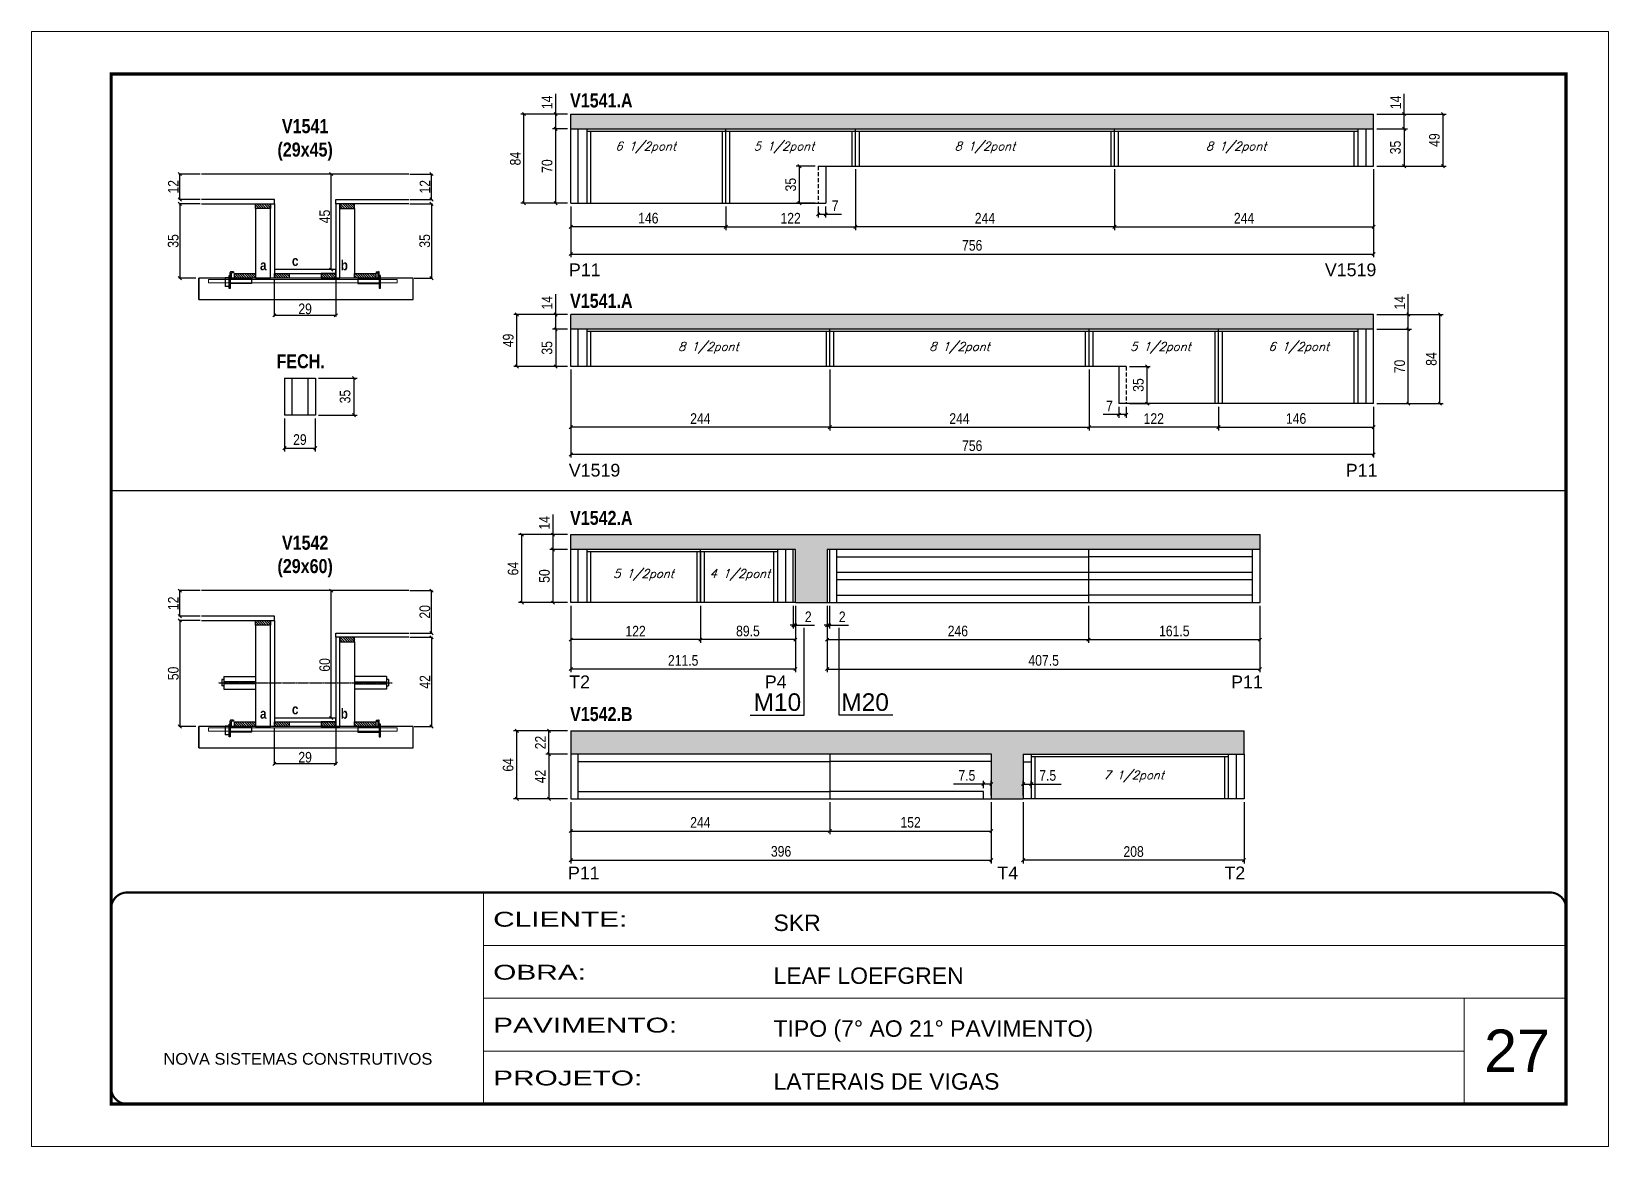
# Model space of a CAD drawing. Extents: x 3309 to 9563, y -2522 to 14608.
# Drawn here: x 6493 to 7978, y 6666 to 7716 of the extents above; entities that cross this region are included whole.
import ezdxf

# ---------------------------------------------------------------- set-up
doc = ezdxf.new("R2010")
doc.units = 0
for name, pattern in [('CONTINUO', [0]), ('DASHED', [0.75, 0.5, -0.25]), ('HIDDEN', [0.375, 0.25, -0.125])]:
    doc.linetypes.add(name, pattern=pattern)
for name, color, linetype in [('5', 5, 'Continuous'), ('barrote', 251, 'Continuous'), ('COTA', 241, 'Continuous'), ('detalhes', 4, 'Continuous'), ('NOMENCLATURA', 7, 'Continuous'), ('Painéis', 200, 'Continuous'), ('presilha', 1, 'Continuous'), ('SARR_2.2x10', 60, 'Continuous'), ('SARR_2.2x7', 40, 'Continuous'), ('SARR_3.5x7', 81, 'Continuous'), ('TENSOR', 3, 'Continuous'), ('texto', 7, 'Continuous')]:
    doc.layers.add(name, color=color, linetype=linetype)
for name, color, linetype, lineweight in [('CARIMBO', 255, 'Continuous', 9), ('CONCRETO', 251, 'Continuous', 25), ('Folhas', 255, 'Continuous', 9), ('SARRAFO DE PRESSAO', 251, 'DASHED', 9), ('SCO-___-LAJ', 2, 'Continuous', 0)]:
    doc.layers.add(name, color=color, linetype=linetype, lineweight=lineweight)
doc.styles.add('ARIAL', font='arial.ttf')
doc.styles.add('COTA TECNICA', font='techl___.ttf', dxfattribs={"height": 10})
doc.styles.add('COTA TECNICA 2X', font='techl___.ttf', dxfattribs={"height": 10})
doc.styles.add('Romans', font='romans.shx')
doc.styles.get("Standard").update_dxf_attribs({"font": 'arial.ttf'})
doc.styles.add('TECNICA', font='techb___.ttf', dxfattribs={"height": 10})
doc.styles.add('Tecnologia', font='')
doc.styles.get('Tecnologia').set_extended_font_data('Forgotten Futurist')
doc.dimstyles.new('PAINEL', dxfattribs={"dimtxt": 10, "dimasz": 3, "dimexe": 3, "dimexo": 3, "dimgap": 3, "dimtad": 1, "dimdec": 1, "dimzin": 12, "dimdsep": 46, "dimtxsty": 'COTA TECNICA', "dimblk1": 'OBLIQUE', "dimblk2": 'OBLIQUE', "dimsah": 1, "dimcen": 0.9, "dimclrd": 4, "dimclre": 4, "dimclrt": 240, "dimadec": 1, "dimazin": 3, "dimtfac": 1, "dimtdec": 1, "dimtmove": 0, "dimatfit": 3, "dimfxl": 1, "dimtolj": 1, "dimtzin": 12, "dimarcsym": 0})
doc.dimstyles.new('SECAO', dxfattribs={"dimscale": 0.333333, "dimtxt": 5, "dimasz": 9, "dimexe": 3, "dimexo": 3, "dimgap": 3, "dimtad": 1, "dimdec": 1, "dimlfac": 0.5, "dimzin": 12, "dimdsep": 46, "dimtxsty": 'COTA TECNICA 2X', "dimblk1": 'OBLIQUE', "dimblk2": 'OBLIQUE', "dimsah": 1, "dimcen": 0.9, "dimclrd": 4, "dimclre": 4, "dimclrt": 240, "dimadec": 1, "dimazin": 3, "dimtfac": 1, "dimtdec": 1, "dimtmove": 0, "dimatfit": 3, "dimfxl": 1, "dimtolj": 1, "dimtzin": 12, "dimarcsym": 0})

msp = doc.modelspace()

# ---------------------------------------------------------------- texts
at = {"layer": '5', "linetype": 'Continuous'}
for s, rotation, p in [('P11', 0.00004, (6998.94, 7486.01, 0)), ('V1519', 0.00004, (7710.83, 7486.01, 0)), ('V1519', 359.99996, (6998.82, 7297.3, 0)), ('P11', 359.99996, (7730.48, 7297.3, 0)), ('T2', 359.99996, (6999.2, 7097.95, 0)), ('P4', 0.00004, (7183.45, 7097.95, 0)), ('P11', 0.00004, (7622.54, 7097.95, 0)), ('P11', 0.00004, (6998.05, 6918.01, 0)), ('T4', 0.00004, (7402.39, 6918.01, 0)), ('T2', 0.00004, (7616.23, 6918.01, 0))]:
    msp.add_text(s, height=12, rotation=rotation, dxfattribs=at).set_placement(p)
at = {"layer": 'CARIMBO', "style": 'ARIAL'}
msp.add_text('27', height=40, dxfattribs=at).set_placement((7860.73, 6736.55))
at = {"layer": 'detalhes', "style": 'TECNICA'}
for s, p in [('c', (6738.08, 7495.67)), ('b', (6784.03, 7491.55)), ('a', (6708.06, 7491.56)), ('a', (6708.06, 7069.26)), ('c', (6738.08, 7073.37)), ('b', (6784.03, 7069.25))]:
    msp.add_text(s, height=9.6, dxfattribs=at).set_placement(p)
at = {"layer": 'NOMENCLATURA', "style": 'TECNICA'}
for s, p in [('V1541.A', (7000.01, 7644.91, 0)), ('V1541.A', (7000.01, 7456.2, 0)), ('FECH.', (6723.64, 7399.29, 0)), ('V1542.A', (7000.01, 7251.8, 0)), ('V1542.B', (7000.01, 7067.03, 0))]:
    msp.add_text(s, height=13.2, dxfattribs=at).set_placement(p)
at = {"layer": 'NOMENCLATURA', "linetype": 'Continuous'}
for s, p in [('M10', (7172.79, 7076.66)), ('M20', (7255.41, 7076.66))]:
    msp.add_text(s, height=16.5, dxfattribs=at).set_placement(p)
at = {"layer": 'NOMENCLATURA', "char_height": 13.2, "attachment_point": 2, "style": 'TECNICA'}
for s, insert in [('V1541\\P(29x45)', (6750.53, 7633.89)), ('V1542\\P(29x60)', (6750.53, 7241.59))]:
    msp.add_mtext_dynamic_manual_height_columns(s, width=300.2766, gutter_width=1, heights=[0], dxfattribs=dict(at, insert=insert))
at = {"layer": 'texto', "color": 2, "char_height": 8, "attachment_point": 5, "style": 'Romans'}
for s, insert in [('{\\Q19;\\C256;6 1/2pont}', (7071.23, 7607.17, 0)), ('{\\Q19;\\C256;5 1/2pont}', (7201.48, 7607.17, 0)), ('{\\Q19;\\C256;8 1/2pont}', (7390.73, 7607.17, 0)), ('{\\Q19;\\C256;8 1/2pont}', (7627.23, 7607.17, 0)), ('{\\Q19;\\C256;8 1/2pont}', (7130.23, 7418.46, 0)), ('{\\Q19;\\C256;8 1/2pont}', (7366.73, 7418.46, 0)), ('{\\Q19;\\C256;5 1/2pont}', (7555.98, 7418.46, 0)), ('{\\Q19;\\C256;6 1/2pont}', (7686.23, 7418.46, 0)), ('{\\Q19;\\C256;5 1/2pont}', (7069.23, 7204.61, 0)), ('{\\Q19;\\C256;4 1/2pont}', (7159.98, 7204.61, 0)), ('{\\Q19;\\C256;7 1/2pont}', (7530.73, 7014.84, 0))]:
    msp.add_mtext(s, dxfattribs=dict(at, insert=insert))

# ---------------------------------------------------------------- blocks, each defined once
blk = doc.blocks.new('9999999999')
at = {"color": 30, "linetype": 'CONTINUO'}
for p, q in [((98564.6, 34230.2), (98564.6, 34429.4)), ((98564.6, 34379.6), (99584, 34379.6)), ((98564.6, 34329.8), (99488, 34329.8)), ((99584, 34329.8), (99488, 34329.8)), ((99488, 34329.8), (99488, 34230.2)), ((98564.6, 34280), (99488, 34280))]:
    blk.add_line(p, q, dxfattribs=at)
at = {"color": 30, "linetype": 'CONTINUO', "const_width": 2}
blk.add_lwpolyline([(99584, 34230.2), (99584, 34414.4, 0.414214), (99569, 34429.4), (98229, 34429.4, 0.414214), (98214, 34414.4), (98214, 34245.2, 0.414214), (98229, 34230.2), (99584, 34230.2)], format="xyb", dxfattribs=at)
at = {"layer": 'Folhas'}
blk.add_lwpolyline([(98139, 34190.2), (99624, 34190.2), (99624, 35240.2), (98139, 35240.2)], close=True, dxfattribs=at)
at = {"layer": 'Folhas', "color": 30, "const_width": 3}
blk.add_lwpolyline([(98214, 34230.2), (99584, 34230.2), (99584, 35200.2), (98214, 35200.2)], close=True, dxfattribs=at)
at = {"color": 7, "linetype": 'Continuous', "ltscale": 5, "style": 'ARIAL'}
for s, height, p in [('SKR', 15.48, (98837.7, 34393.1)), ('LEAF LOEFGREN', 15.483, (98837.7, 34343.3)), ('TIPO (7° AO 21° PAVIMENTO)', 15.483, (98837.7, 34293.5)), ('NOVA SISTEMAS CONSTRUTIVOS', 11.059, (98263.2, 34267.2)), ('LATERAIS DE VIGAS', 15.483, (98837.7, 34243.7))]:
    blk.add_text(s, height=height, dxfattribs=at).set_placement(p)
at = {"layer": 'Folhas', "color": 7, "style": 'Tecnologia', "width": 1.5}
for s, p in [('CLIENTE:', (98573.7, 34397.2)), ('OBRA:', (98573.7, 34347.3)), ('PAVIMENTO:', (98573.7, 34297.5)), ('PROJETO:', (98573.7, 34247.7))]:
    blk.add_text(s, height=14, dxfattribs=at).set_placement(p)
blk = doc.blocks.new('_Oblique')
at = {"color": 0, "linetype": 'ByBlock', "lineweight": -2}
blk.add_line((-0.5, -0.5), (0.5, 0.5), dxfattribs=at)
blk = doc.blocks.new('*D2457')
at = {"layer": 'COTA', "color": 4, "lineweight": -2, "transparency": 16777216}
for p, q in [((6721.5, 7483.2), (6721.5, 7448.1)), ((6779.5, 7483.2), (6779.5, 7448.1)), ((6779.5, 7449.1), (6721.5, 7449.1))]:
    blk.add_line(p, q, dxfattribs=at)
at = {"layer": 'Defpoints', "color": 0, "transparency": 16777216}
for p in [(6721.5, 7484.2), (6779.5, 7484.2), (6721.5, 7449.1)]:
    blk.add_point(p, dxfattribs=at)
at = {"layer": 'COTA', "color": 4, "lineweight": -2, "transparency": 16777216, "xscale": 3, "yscale": 3, "zscale": 3, "rotation": 180}
blk.add_blockref('_Oblique', (6721.5, 7449.1), dxfattribs=at)
at = {"layer": 'COTA', "color": 4, "lineweight": -2, "transparency": 16777216, "xscale": 3, "yscale": 3, "zscale": 3}
blk.add_blockref('_Oblique', (6779.5, 7449.1), dxfattribs=at)
at = {"layer": 'COTA', "color": 240, "transparency": 16777216, "insert": (6750.5, 7455.2), "char_height": 10, "attachment_point": 5, "style": 'COTA TECNICA 2X'}
blk.add_mtext('\\A1;29', dxfattribs=at)
blk = doc.blocks.new('PRESILHA METÁLICA 1')
at = {"layer": 'presilha'}
for p, q in [((0, 13), (6, 13)), ((0, 13), (0, 0)), ((6, 0), (0, 0)), ((6, 15.5), (7.5, 15.5)), ((6, -2.5), (6, 15.5)), ((6, 13), (6, 0)), ((7.5, 10.6), (7.5, 19.9)), ((7.5, 15.5), (7.5, -2.5)), ((37.5, 4.1), (7.5, 4.1)), ((12, 21), (8.6, 21)), ((9, 11.6), (9, 18.9)), ((12, 19.5), (9.6, 19.5)), ((37.5, 11), (9.6, 11)), ((12, 21), (12, 19.5)), ((37.5, 11), (37.5, 4.1)), ((7.5, -2.5), (6, -2.5))]:
    blk.add_line(p, q, dxfattribs=at)
for centre, radius, start, end in [((8.6, 19.9), 1.14, 90, 180), ((9.6, 18.9), 0.57, 90, 180), ((9.6, 11.6), 0.57, 180, 270)]:
    blk.add_arc(centre, radius, start, end, dxfattribs=at)
blk = doc.blocks.new('PRESILHA METÁLICA 2')
at = {"layer": 'presilha'}
for p, q in [((-5.2, 23.5), (-5.2, 22)), ((-5.2, 23.5), (-1.9, 23.5)), ((-0.8, 14.6), (-0.8, 22.4)), ((-30.8, 13.5), (-30.8, 6.6)), ((-30.8, 13.5), (-2.8, 13.5)), ((-30.8, 6.6), (-0.8, 6.6)), ((-5.2, 22), (-2.8, 22)), ((-2.2, 14.1), (-2.2, 21.4)), ((0.8, 18), (-0.8, 18)), ((-0.8, 18), (-0.8, 0)), ((-0.8, 0), (0.8, 0)), ((0.8, 0), (0.8, 18))]:
    blk.add_line(p, q, dxfattribs=at)
for centre, radius, start, end in [((-1.9, 22.4), 1.14, 0, 90), ((-2.8, 21.4), 0.57, 0, 90), ((-2.8, 14.1), 0.57, 270, 0)]:
    blk.add_arc(centre, radius, start, end, dxfattribs=at)
blk = doc.blocks.new('*D2458')
at = {"layer": 'COTA', "color": 4, "lineweight": -2, "transparency": 16777216}
for p, q in [((6651.8, 7554.2), (6631.5, 7554.2)), ((6632.5, 7554.2), (6632.5, 7484.2)), ((6647.7, 7484.2), (6631.5, 7484.2))]:
    blk.add_line(p, q, dxfattribs=at)
at = {"layer": 'Defpoints', "color": 0, "transparency": 16777216}
for p in [(6652.8, 7554.2), (6632.5, 7484.2), (6648.7, 7484.2)]:
    blk.add_point(p, dxfattribs=at)
at = {"layer": 'COTA', "color": 4, "lineweight": -2, "transparency": 16777216, "xscale": 3, "yscale": 3, "zscale": 3}
for p, rotation in [((6632.5, 7554.2), 90), ((6632.5, 7484.2), 270)]:
    blk.add_blockref('_Oblique', p, dxfattribs=dict(at, rotation=rotation))
at = {"layer": 'COTA', "color": 240, "transparency": 16777216, "insert": (6626.3, 7519.2), "char_height": 10, "attachment_point": 5, "rotation": 90, "style": 'COTA TECNICA 2X'}
blk.add_mtext('\\A1;35', dxfattribs=at)
blk = doc.blocks.new('*D2459')
at = {"layer": 'COTA', "color": 4, "lineweight": -2, "transparency": 16777216}
for p, q in [((6849.2, 7554.2), (6870.5, 7554.2)), ((6869.5, 7554.2), (6869.5, 7484.2)), ((6853.3, 7484.2), (6870.5, 7484.2))]:
    blk.add_line(p, q, dxfattribs=at)
at = {"layer": 'Defpoints', "color": 0, "transparency": 16777216}
for p in [(6848.2, 7554.2), (6852.3, 7484.2), (6869.5, 7484.2)]:
    blk.add_point(p, dxfattribs=at)
at = {"layer": 'COTA', "color": 4, "lineweight": -2, "transparency": 16777216, "xscale": 3, "yscale": 3, "zscale": 3}
for p, rotation in [((6869.5, 7554.2), 90), ((6869.5, 7484.2), 270)]:
    blk.add_blockref('_Oblique', p, dxfattribs=dict(at, rotation=rotation))
at = {"layer": 'COTA', "color": 240, "transparency": 16777216, "insert": (6863.2, 7519.2), "char_height": 10, "attachment_point": 5, "rotation": 90, "style": 'COTA TECNICA 2X'}
blk.add_mtext('\\A1;35', dxfattribs=at)
blk = doc.blocks.new('*D2460')
at = {"layer": 'COTA', "color": 4, "lineweight": -2, "transparency": 16777216}
for p, q in [((6778.5, 7582.2), (6774.1, 7582.2)), ((6775.1, 7492.2), (6775.1, 7582.2)), ((6778.5, 7492.2), (6774.1, 7492.2))]:
    blk.add_line(p, q, dxfattribs=at)
at = {"layer": 'Defpoints', "color": 0, "transparency": 16777216}
for p in [(6775.1, 7582.2), (6779.5, 7582.2), (6779.5, 7492.2)]:
    blk.add_point(p, dxfattribs=at)
at = {"layer": 'COTA', "color": 4, "lineweight": -2, "transparency": 16777216, "xscale": 3, "yscale": 3, "zscale": 3}
for p, rotation in [((6775.1, 7582.2), 90), ((6775.1, 7492.2), 270)]:
    blk.add_blockref('_Oblique', p, dxfattribs=dict(at, rotation=rotation))
at = {"layer": 'COTA', "color": 240, "transparency": 16777216, "insert": (6769, 7542.2), "char_height": 10, "attachment_point": 5, "rotation": 90, "style": 'COTA TECNICA 2X'}
blk.add_mtext('\\A1;45', dxfattribs=at)
blk = doc.blocks.new('*D2461')
at = {"layer": 'COTA', "color": 4, "lineweight": -2, "transparency": 16777216}
for p, q in [((6849.2, 7582.2), (6870.5, 7582.2)), ((6869.5, 7558.2), (6869.5, 7582.2)), ((6849.2, 7558.2), (6870.5, 7558.2))]:
    blk.add_line(p, q, dxfattribs=at)
at = {"layer": 'Defpoints', "color": 0, "transparency": 16777216}
for p in [(6848.2, 7582.2), (6869.5, 7582.2), (6848.2, 7558.2)]:
    blk.add_point(p, dxfattribs=at)
at = {"layer": 'COTA', "color": 4, "lineweight": -2, "transparency": 16777216, "xscale": 3, "yscale": 3, "zscale": 3}
for p, rotation in [((6869.5, 7582.2), 90), ((6869.5, 7558.2), 270)]:
    blk.add_blockref('_Oblique', p, dxfattribs=dict(at, rotation=rotation))
at = {"layer": 'COTA', "color": 240, "transparency": 16777216, "insert": (6863.4, 7570.2), "char_height": 10, "attachment_point": 5, "rotation": 90, "style": 'COTA TECNICA 2X'}
blk.add_mtext('\\A1;12', dxfattribs=at)
blk = doc.blocks.new('*D2467')
at = {"layer": 'COTA', "color": 4, "lineweight": -2, "transparency": 16777216}
for p, q in [((6651.8, 7582.2), (6631.5, 7582.2)), ((6632.5, 7558.2), (6632.5, 7582.2)), ((6651.8, 7558.2), (6631.5, 7558.2))]:
    blk.add_line(p, q, dxfattribs=at)
at = {"layer": 'Defpoints', "color": 0, "transparency": 16777216}
for p in [(6632.5, 7582.2), (6652.8, 7582.2), (6652.8, 7558.2)]:
    blk.add_point(p, dxfattribs=at)
at = {"layer": 'COTA', "color": 4, "lineweight": -2, "transparency": 16777216, "xscale": 3, "yscale": 3, "zscale": 3}
for p, rotation in [((6632.5, 7582.2), 90), ((6632.5, 7558.2), 270)]:
    blk.add_blockref('_Oblique', p, dxfattribs=dict(at, rotation=rotation))
at = {"layer": 'COTA', "color": 240, "transparency": 16777216, "insert": (6626.4, 7570.2), "char_height": 10, "attachment_point": 5, "rotation": 90, "style": 'COTA TECNICA 2X'}
blk.add_mtext('\\A1;12', dxfattribs=at)
blk = doc.blocks.new('*D2472')
at = {"layer": 'COTA', "color": 4, "linetype": 'ByBlock', "lineweight": -2, "transparency": 16777216}
for p, q in [((7512.7, 7586.7), (7512.7, 7529.5)), ((7756.7, 7586.7), (7756.7, 7529.5)), ((7512.7, 7532.5), (7756.7, 7532.5))]:
    blk.add_line(p, q, dxfattribs=at)
at = {"layer": 'Defpoints', "color": 0, "linetype": 'ByBlock', "transparency": 16777216}
for p in [(7512.7, 7589.7), (7756.7, 7589.7), (7756.7, 7532.5)]:
    blk.add_point(p, dxfattribs=at)
at = {"layer": 'COTA', "color": 4, "linetype": 'ByBlock', "lineweight": -2, "transparency": 16777216, "xscale": 3, "yscale": 3, "zscale": 3, "rotation": 180}
blk.add_blockref('_Oblique', (7512.7, 7532.5), dxfattribs=at)
at = {"layer": 'COTA', "color": 4, "linetype": 'ByBlock', "lineweight": -2, "transparency": 16777216, "xscale": 3, "yscale": 3, "zscale": 3}
blk.add_blockref('_Oblique', (7756.7, 7532.5), dxfattribs=at)
at = {"layer": 'COTA', "color": 240, "linetype": 'ByBlock', "transparency": 16777216, "insert": (7634.7, 7540.6), "char_height": 10, "attachment_point": 5, "style": 'COTA TECNICA'}
blk.add_mtext('\\A1;244', dxfattribs=at)
blk = doc.blocks.new('*D2473')
at = {"layer": 'COTA', "color": 4, "lineweight": -2, "transparency": 16777216}
for p, q in [((7268.7, 7586.7), (7268.7, 7529.5)), ((7512.7, 7586.7), (7512.7, 7529.5)), ((7512.7, 7532.5), (7268.7, 7532.5))]:
    blk.add_line(p, q, dxfattribs=at)
at = {"layer": 'Defpoints', "color": 0, "transparency": 16777216}
for p in [(7268.7, 7589.7, 0), (7512.7, 7589.7, 0), (7268.7, 7532.5)]:
    blk.add_point(p, dxfattribs=at)
at = {"layer": 'COTA', "color": 4, "lineweight": -2, "transparency": 16777216, "xscale": 3, "yscale": 3, "zscale": 3, "rotation": 180}
blk.add_blockref('_Oblique', (7268.7, 7532.5), dxfattribs=at)
at = {"layer": 'COTA', "color": 4, "lineweight": -2, "transparency": 16777216, "xscale": 3, "yscale": 3, "zscale": 3}
blk.add_blockref('_Oblique', (7512.7, 7532.5), dxfattribs=at)
at = {"layer": 'COTA', "color": 240, "transparency": 16777216, "insert": (7390.7, 7540.6), "char_height": 10, "attachment_point": 5, "style": 'COTA TECNICA'}
blk.add_mtext('\\A1;244', dxfattribs=at)
blk = doc.blocks.new('*D2474')
at = {"layer": 'COTA', "color": 4, "lineweight": -2, "transparency": 16777216}
for p, q in [((7000.7, 7551.7), (7000.7, 7529.5)), ((7146.7, 7551.7), (7146.7, 7529.5)), ((7146.7, 7532.5), (7000.7, 7532.5))]:
    blk.add_line(p, q, dxfattribs=at)
at = {"layer": 'Defpoints', "color": 0, "transparency": 16777216}
for p in [(7000.7, 7554.7, 0), (7146.7, 7554.7, 0), (7000.7, 7532.5)]:
    blk.add_point(p, dxfattribs=at)
at = {"layer": 'COTA', "color": 4, "lineweight": -2, "transparency": 16777216, "xscale": 3, "yscale": 3, "zscale": 3, "rotation": 180}
blk.add_blockref('_Oblique', (7000.7, 7532.5), dxfattribs=at)
at = {"layer": 'COTA', "color": 4, "lineweight": -2, "transparency": 16777216, "xscale": 3, "yscale": 3, "zscale": 3}
blk.add_blockref('_Oblique', (7146.7, 7532.5), dxfattribs=at)
at = {"layer": 'COTA', "color": 240, "transparency": 16777216, "insert": (7073.7, 7540.6), "char_height": 10, "attachment_point": 5, "style": 'COTA TECNICA'}
blk.add_mtext('\\A1;146', dxfattribs=at)
blk = doc.blocks.new('*D2475')
at = {"layer": 'COTA', "color": 4, "lineweight": -2, "transparency": 16777216}
for p, q in [((7756.7, 7586.7), (7756.7, 7503.9)), ((7000.7, 7551.7), (7000.7, 7503.9)), ((7000.7, 7506.9), (7756.7, 7506.9))]:
    blk.add_line(p, q, dxfattribs=at)
at = {"layer": 'Defpoints', "color": 0, "transparency": 16777216}
for p in [(7756.7, 7589.7, 0), (7000.7, 7554.7, 0), (7756.7, 7506.9)]:
    blk.add_point(p, dxfattribs=at)
at = {"layer": 'COTA', "color": 4, "lineweight": -2, "transparency": 16777216, "xscale": 3, "yscale": 3, "zscale": 3, "rotation": 180}
blk.add_blockref('_Oblique', (7000.7, 7506.9), dxfattribs=at)
at = {"layer": 'COTA', "color": 4, "lineweight": -2, "transparency": 16777216, "xscale": 3, "yscale": 3, "zscale": 3}
blk.add_blockref('_Oblique', (7756.7, 7506.9), dxfattribs=at)
at = {"layer": 'COTA', "color": 240, "transparency": 16777216, "insert": (7378.7, 7515), "char_height": 10, "attachment_point": 5, "style": 'COTA TECNICA'}
blk.add_mtext('\\A1;756', dxfattribs=at)
blk = doc.blocks.new('*D2488')
at = {"layer": 'COTA', "color": 4, "lineweight": -2, "transparency": 16777216}
for p, q in [((6721.5, 7060.9), (6721.5, 7025.8)), ((6779.5, 7060.9), (6779.5, 7025.8)), ((6779.5, 7026.8), (6721.5, 7026.8))]:
    blk.add_line(p, q, dxfattribs=at)
at = {"layer": 'Defpoints', "color": 0, "transparency": 16777216}
for p in [(6721.5, 7061.9), (6779.5, 7061.9), (6721.5, 7026.8)]:
    blk.add_point(p, dxfattribs=at)
at = {"layer": 'COTA', "color": 4, "lineweight": -2, "transparency": 16777216, "xscale": 3, "yscale": 3, "zscale": 3, "rotation": 180}
blk.add_blockref('_Oblique', (6721.5, 7026.8), dxfattribs=at)
at = {"layer": 'COTA', "color": 4, "lineweight": -2, "transparency": 16777216, "xscale": 3, "yscale": 3, "zscale": 3}
blk.add_blockref('_Oblique', (6779.5, 7026.8), dxfattribs=at)
at = {"layer": 'COTA', "color": 240, "transparency": 16777216, "insert": (6750.5, 7032.9), "char_height": 10, "attachment_point": 5, "style": 'COTA TECNICA 2X'}
blk.add_mtext('\\A1;29', dxfattribs=at)
blk = doc.blocks.new('*D2489')
at = {"layer": 'COTA', "color": 4, "lineweight": -2, "transparency": 16777216}
for p, q in [((6651.8, 7161.9), (6631.5, 7161.9)), ((6632.5, 7161.9), (6632.5, 7061.9)), ((6647.7, 7061.9), (6631.5, 7061.9))]:
    blk.add_line(p, q, dxfattribs=at)
at = {"layer": 'Defpoints', "color": 0, "transparency": 16777216}
for p in [(6652.8, 7161.9), (6632.5, 7061.9), (6648.7, 7061.9)]:
    blk.add_point(p, dxfattribs=at)
at = {"layer": 'COTA', "color": 4, "lineweight": -2, "transparency": 16777216, "xscale": 3, "yscale": 3, "zscale": 3}
for p, rotation in [((6632.5, 7161.9), 90), ((6632.5, 7061.9), 270)]:
    blk.add_blockref('_Oblique', p, dxfattribs=dict(at, rotation=rotation))
at = {"layer": 'COTA', "color": 240, "transparency": 16777216, "insert": (6626.4, 7111.9), "char_height": 10, "attachment_point": 5, "rotation": 90, "style": 'COTA TECNICA 2X'}
blk.add_mtext('\\A1;50', dxfattribs=at)
blk = doc.blocks.new('*D2490')
at = {"layer": 'COTA', "color": 4, "lineweight": -2, "transparency": 16777216}
for p, q in [((6849.2, 7145.9), (6870.5, 7145.9)), ((6869.5, 7145.9), (6869.5, 7061.9)), ((6853.3, 7061.9), (6870.5, 7061.9))]:
    blk.add_line(p, q, dxfattribs=at)
at = {"layer": 'Defpoints', "color": 0, "transparency": 16777216}
for p in [(6848.2, 7145.9), (6852.3, 7061.9), (6869.5, 7061.9)]:
    blk.add_point(p, dxfattribs=at)
at = {"layer": 'COTA', "color": 4, "lineweight": -2, "transparency": 16777216, "xscale": 3, "yscale": 3, "zscale": 3}
for p, rotation in [((6869.5, 7145.9), 90), ((6869.5, 7061.9), 270)]:
    blk.add_blockref('_Oblique', p, dxfattribs=dict(at, rotation=rotation))
at = {"layer": 'COTA', "color": 240, "transparency": 16777216, "insert": (6863.4, 7103.9), "char_height": 10, "attachment_point": 5, "rotation": 90, "style": 'COTA TECNICA 2X'}
blk.add_mtext('\\A1;42', dxfattribs=at)
blk = doc.blocks.new('*D2491')
at = {"layer": 'COTA', "color": 4, "lineweight": -2, "transparency": 16777216}
for p, q in [((6778.5, 7189.9), (6774.1, 7189.9)), ((6775.1, 7069.9), (6775.1, 7189.9)), ((6778.5, 7069.9), (6774.1, 7069.9))]:
    blk.add_line(p, q, dxfattribs=at)
at = {"layer": 'Defpoints', "color": 0, "transparency": 16777216}
for p in [(6775.1, 7189.9), (6779.5, 7189.9), (6779.5, 7069.9)]:
    blk.add_point(p, dxfattribs=at)
at = {"layer": 'COTA', "color": 4, "lineweight": -2, "transparency": 16777216, "xscale": 3, "yscale": 3, "zscale": 3}
for p, rotation in [((6775.1, 7189.9), 90), ((6775.1, 7069.9), 270)]:
    blk.add_blockref('_Oblique', p, dxfattribs=dict(at, rotation=rotation))
at = {"layer": 'COTA', "color": 240, "transparency": 16777216, "insert": (6769, 7119.9), "char_height": 10, "attachment_point": 5, "rotation": 90, "style": 'COTA TECNICA 2X'}
blk.add_mtext('\\A1;60', dxfattribs=at)
blk = doc.blocks.new('*D2492')
at = {"layer": 'COTA', "color": 4, "lineweight": -2, "transparency": 16777216}
for p, q in [((6849.2, 7189.9), (6870.5, 7189.9)), ((6869.5, 7149.9), (6869.5, 7189.9)), ((6849.2, 7149.9), (6870.5, 7149.9))]:
    blk.add_line(p, q, dxfattribs=at)
at = {"layer": 'Defpoints', "color": 0, "transparency": 16777216}
for p in [(6848.2, 7189.9), (6869.5, 7189.9), (6848.2, 7149.9)]:
    blk.add_point(p, dxfattribs=at)
at = {"layer": 'COTA', "color": 4, "lineweight": -2, "transparency": 16777216, "xscale": 3, "yscale": 3, "zscale": 3}
for p, rotation in [((6869.5, 7189.9), 90), ((6869.5, 7149.9), 270)]:
    blk.add_blockref('_Oblique', p, dxfattribs=dict(at, rotation=rotation))
at = {"layer": 'COTA', "color": 240, "transparency": 16777216, "insert": (6863.3, 7169.9), "char_height": 10, "attachment_point": 5, "rotation": 90, "style": 'COTA TECNICA 2X'}
blk.add_mtext('\\A1;20', dxfattribs=at)
blk = doc.blocks.new('*D2493')
at = {"layer": 'COTA', "color": 4, "lineweight": -2, "transparency": 16777216}
for p, q in [((6651.8, 7189.9), (6631.5, 7189.9)), ((6632.5, 7165.9), (6632.5, 7189.9)), ((6651.8, 7165.9), (6631.5, 7165.9))]:
    blk.add_line(p, q, dxfattribs=at)
at = {"layer": 'Defpoints', "color": 0, "transparency": 16777216}
for p in [(6632.5, 7189.9), (6652.8, 7189.9), (6652.8, 7165.9)]:
    blk.add_point(p, dxfattribs=at)
at = {"layer": 'COTA', "color": 4, "lineweight": -2, "transparency": 16777216, "xscale": 3, "yscale": 3, "zscale": 3}
for p, rotation in [((6632.5, 7189.9), 90), ((6632.5, 7165.9), 270)]:
    blk.add_blockref('_Oblique', p, dxfattribs=dict(at, rotation=rotation))
at = {"layer": 'COTA', "color": 240, "transparency": 16777216, "insert": (6626.4, 7177.9), "char_height": 10, "attachment_point": 5, "rotation": 90, "style": 'COTA TECNICA 2X'}
blk.add_mtext('\\A1;12', dxfattribs=at)
blk = doc.blocks.new('*D2494')
at = {"layer": 'COTA', "color": 4, "linetype": 'ByBlock', "lineweight": -2, "transparency": 16777216}
for p, q in [((7122.7, 7175.6), (7122.7, 7140.7)), ((7212.2, 7175.6), (7212.2, 7140.7)), ((7212.2, 7143.7), (7122.7, 7143.7))]:
    blk.add_line(p, q, dxfattribs=at)
at = {"layer": 'Defpoints', "color": 0, "linetype": 'ByBlock', "transparency": 16777216}
for p in [(7122.7, 7178.6), (7212.2, 7178.6), (7122.7, 7143.7)]:
    blk.add_point(p, dxfattribs=at)
at = {"layer": 'COTA', "color": 4, "linetype": 'ByBlock', "lineweight": -2, "transparency": 16777216, "xscale": 3, "yscale": 3, "zscale": 3, "rotation": 180}
blk.add_blockref('_Oblique', (7122.7, 7143.7), dxfattribs=at)
at = {"layer": 'COTA', "color": 4, "linetype": 'ByBlock', "lineweight": -2, "transparency": 16777216, "xscale": 3, "yscale": 3, "zscale": 3}
blk.add_blockref('_Oblique', (7212.2, 7143.7), dxfattribs=at)
at = {"layer": 'COTA', "color": 240, "linetype": 'ByBlock', "transparency": 16777216, "insert": (7167.5, 7151.8), "char_height": 10, "attachment_point": 5, "style": 'COTA TECNICA'}
blk.add_mtext('\\A1;89.5', dxfattribs=at)
blk = doc.blocks.new('*D2495')
at = {"layer": 'COTA', "color": 4, "linetype": 'ByBlock', "lineweight": -2, "transparency": 16777216}
for p, q in [((7000.7, 7175.6), (7000.7, 7140.7)), ((7122.7, 7175.6), (7122.7, 7140.7)), ((7122.7, 7143.7), (7000.7, 7143.7))]:
    blk.add_line(p, q, dxfattribs=at)
at = {"layer": 'Defpoints', "color": 0, "linetype": 'ByBlock', "transparency": 16777216}
for p in [(7000.7, 7178.6), (7122.7, 7178.6), (7000.7, 7143.7)]:
    blk.add_point(p, dxfattribs=at)
at = {"layer": 'COTA', "color": 4, "linetype": 'ByBlock', "lineweight": -2, "transparency": 16777216, "xscale": 3, "yscale": 3, "zscale": 3, "rotation": 180}
blk.add_blockref('_Oblique', (7000.7, 7143.7), dxfattribs=at)
at = {"layer": 'COTA', "color": 4, "linetype": 'ByBlock', "lineweight": -2, "transparency": 16777216, "xscale": 3, "yscale": 3, "zscale": 3}
blk.add_blockref('_Oblique', (7122.7, 7143.7), dxfattribs=at)
at = {"layer": 'COTA', "color": 240, "linetype": 'ByBlock', "transparency": 16777216, "insert": (7061.7, 7151.7), "char_height": 10, "attachment_point": 5, "style": 'COTA TECNICA'}
blk.add_mtext('\\A1;122', dxfattribs=at)
blk = doc.blocks.new('*D2496')
at = {"layer": 'COTA', "color": 4, "linetype": 'ByBlock', "lineweight": -2, "transparency": 16777216}
for p, q in [((7000.7, 7175.6), (7000.7, 7113)), ((7212.2, 7175.6), (7212.2, 7113)), ((7212.2, 7116), (7000.7, 7116))]:
    blk.add_line(p, q, dxfattribs=at)
at = {"layer": 'Defpoints', "color": 0, "linetype": 'ByBlock', "transparency": 16777216}
for p in [(7000.7, 7178.6), (7212.2, 7178.6), (7000.7, 7116)]:
    blk.add_point(p, dxfattribs=at)
at = {"layer": 'COTA', "color": 4, "linetype": 'ByBlock', "lineweight": -2, "transparency": 16777216, "xscale": 3, "yscale": 3, "zscale": 3, "rotation": 180}
blk.add_blockref('_Oblique', (7000.7, 7116), dxfattribs=at)
at = {"layer": 'COTA', "color": 4, "linetype": 'ByBlock', "lineweight": -2, "transparency": 16777216, "xscale": 3, "yscale": 3, "zscale": 3}
blk.add_blockref('_Oblique', (7212.2, 7116), dxfattribs=at)
at = {"layer": 'COTA', "color": 240, "linetype": 'ByBlock', "transparency": 16777216, "insert": (7106.5, 7124.1), "char_height": 10, "attachment_point": 5, "style": 'COTA TECNICA'}
blk.add_mtext('\\A1;211.5', dxfattribs=at)
blk = doc.blocks.new('*D2497')
at = {"layer": 'COTA', "color": 4, "lineweight": -2, "transparency": 16777216}
for p, q in [((6997.7, 7228.6), (6981, 7228.6)), ((6984, 7178.6), (6984, 7228.6)), ((6997.7, 7178.6), (6981, 7178.6))]:
    blk.add_line(p, q, dxfattribs=at)
at = {"layer": 'Defpoints', "color": 0, "transparency": 16777216}
for p in [(6984, 7228.6), (7000.7, 7228.6), (7000.7, 7178.6)]:
    blk.add_point(p, dxfattribs=at)
at = {"layer": 'COTA', "color": 4, "lineweight": -2, "transparency": 16777216, "xscale": 3, "yscale": 3, "zscale": 3}
for p, rotation in [((6984, 7228.6), 90), ((6984, 7178.6), 270)]:
    blk.add_blockref('_Oblique', p, dxfattribs=dict(at, rotation=rotation))
at = {"layer": 'COTA', "color": 240, "transparency": 16777216, "insert": (6975.9, 7203.6), "char_height": 10, "attachment_point": 5, "rotation": 90, "style": 'COTA TECNICA'}
blk.add_mtext('\\A1;50', dxfattribs=at)
blk = doc.blocks.new('*D2498')
at = {"layer": 'COTA', "color": 4, "lineweight": -2, "transparency": 16777216}
for p, q in [((6984, 7242.6), (6984, 7261.7)), ((6997.7, 7242.6), (6981, 7242.6)), ((6984, 7228.6), (6984, 7242.6)), ((6997.7, 7228.6), (6981, 7228.6))]:
    blk.add_line(p, q, dxfattribs=at)
at = {"layer": 'Defpoints', "color": 0, "transparency": 16777216}
for p in [(6984, 7242.6), (7000.7, 7242.6), (7000.7, 7228.6)]:
    blk.add_point(p, dxfattribs=at)
at = {"layer": 'COTA', "color": 4, "lineweight": -2, "transparency": 16777216, "xscale": 3, "yscale": 3, "zscale": 3}
for p, rotation in [((6984, 7242.6), 90), ((6984, 7228.6), 270)]:
    blk.add_blockref('_Oblique', p, dxfattribs=dict(at, rotation=rotation))
at = {"layer": 'COTA', "color": 240, "transparency": 16777216, "insert": (6975.9, 7253.7), "char_height": 10, "attachment_point": 5, "rotation": 90, "style": 'COTA TECNICA'}
blk.add_mtext('\\A1;14', dxfattribs=at)
blk = doc.blocks.new('*D2499')
at = {"layer": 'COTA', "color": 4, "lineweight": -2, "transparency": 16777216}
for p, q in [((6997.7, 7242.6), (6951.5, 7242.6)), ((6954.5, 7178.6), (6954.5, 7242.6)), ((6997.7, 7178.6), (6951.5, 7178.6))]:
    blk.add_line(p, q, dxfattribs=at)
at = {"layer": 'Defpoints', "color": 0, "transparency": 16777216}
for p in [(6954.5, 7242.6), (7000.7, 7242.6), (7000.7, 7178.6)]:
    blk.add_point(p, dxfattribs=at)
at = {"layer": 'COTA', "color": 4, "lineweight": -2, "transparency": 16777216, "xscale": 3, "yscale": 3, "zscale": 3}
for p, rotation in [((6954.5, 7242.6), 90), ((6954.5, 7178.6), 270)]:
    blk.add_blockref('_Oblique', p, dxfattribs=dict(at, rotation=rotation))
at = {"layer": 'COTA', "color": 240, "transparency": 16777216, "insert": (6946.4, 7210.6), "char_height": 10, "attachment_point": 5, "rotation": 90, "style": 'COTA TECNICA'}
blk.add_mtext('\\A1;64', dxfattribs=at)
blk = doc.blocks.new('*D2500')
at = {"layer": 'Defpoints', "color": 0, "transparency": 16777216}
for p in [(7210.2, 7178.6, 0), (7212.2, 7178.6, 0), (7212.2, 7157.2)]:
    blk.add_point(p, dxfattribs=at)
at = {"layer": 'SARR_2.2x10', "color": 4, "lineweight": -2, "transparency": 16777216}
for p, q in [((7210.2, 7175.6), (7210.2, 7154.2)), ((7212.2, 7175.6), (7212.2, 7154.2)), ((7210.2, 7157.2), (7207.2, 7157.2)), ((7210.2, 7157.2), (7212.2, 7157.2)), ((7212.2, 7157.2), (7230.3, 7157.2))]:
    blk.add_line(p, q, dxfattribs=at)
at = {"layer": 'SARR_2.2x10', "color": 4, "lineweight": -2, "transparency": 16777216, "xscale": 3, "yscale": 3, "zscale": 3}
blk.add_blockref('_Oblique', (7210.2, 7157.2), dxfattribs=at)
at = {"layer": 'SARR_2.2x10', "color": 4, "lineweight": -2, "transparency": 16777216, "xscale": 3, "yscale": 3, "zscale": 3, "rotation": 180}
blk.add_blockref('_Oblique', (7212.2, 7157.2), dxfattribs=at)
at = {"layer": 'SARR_2.2x10', "color": 240, "transparency": 16777216, "insert": (7224.3, 7165.2), "char_height": 10, "attachment_point": 5, "style": 'COTA TECNICA'}
blk.add_mtext('\\A1;2', dxfattribs=at)
blk = doc.blocks.new('*D2501')
at = {"layer": 'COTA', "color": 4, "lineweight": -2, "transparency": 16777216}
for p, q in [((7242.2, 7175.6), (7242.2, 7113)), ((7649.7, 7175.6), (7649.7, 7113)), ((7242.2, 7116), (7649.7, 7116))]:
    blk.add_line(p, q, dxfattribs=at)
at = {"layer": 'Defpoints', "color": 0, "transparency": 16777216}
for p in [(7242.2, 7178.6), (7649.7, 7178.6), (7649.7, 7116)]:
    blk.add_point(p, dxfattribs=at)
at = {"layer": 'COTA', "color": 4, "lineweight": -2, "transparency": 16777216, "xscale": 3, "yscale": 3, "zscale": 3, "rotation": 180}
blk.add_blockref('_Oblique', (7242.2, 7116), dxfattribs=at)
at = {"layer": 'COTA', "color": 4, "lineweight": -2, "transparency": 16777216, "xscale": 3, "yscale": 3, "zscale": 3}
blk.add_blockref('_Oblique', (7649.7, 7116), dxfattribs=at)
at = {"layer": 'COTA', "color": 240, "transparency": 16777216, "insert": (7446, 7124.1), "char_height": 10, "attachment_point": 5, "style": 'COTA TECNICA'}
blk.add_mtext('\\A1;407.5', dxfattribs=at)
blk = doc.blocks.new('*D2502')
at = {"layer": 'COTA', "color": 4, "lineweight": -2, "transparency": 16777216}
for p, q in [((7242.2, 7175.6), (7242.2, 7140.7)), ((7488.2, 7175.6), (7488.2, 7140.7)), ((7242.2, 7143.7), (7488.2, 7143.7))]:
    blk.add_line(p, q, dxfattribs=at)
at = {"layer": 'Defpoints', "color": 0, "transparency": 16777216}
for p in [(7242.2, 7178.6), (7488.2, 7178.6), (7488.2, 7143.7)]:
    blk.add_point(p, dxfattribs=at)
at = {"layer": 'COTA', "color": 4, "lineweight": -2, "transparency": 16777216, "xscale": 3, "yscale": 3, "zscale": 3, "rotation": 180}
blk.add_blockref('_Oblique', (7242.2, 7143.7), dxfattribs=at)
at = {"layer": 'COTA', "color": 4, "lineweight": -2, "transparency": 16777216, "xscale": 3, "yscale": 3, "zscale": 3}
blk.add_blockref('_Oblique', (7488.2, 7143.7), dxfattribs=at)
at = {"layer": 'COTA', "color": 240, "transparency": 16777216, "insert": (7365.2, 7151.8), "char_height": 10, "attachment_point": 5, "style": 'COTA TECNICA'}
blk.add_mtext('\\A1;246', dxfattribs=at)
blk = doc.blocks.new('*D2503')
at = {"layer": 'COTA', "color": 4, "lineweight": -2, "transparency": 16777216}
for p, q in [((7488.2, 7175.6), (7488.2, 7140.7)), ((7649.7, 7175.6), (7649.7, 7140.7)), ((7488.2, 7143.7), (7649.7, 7143.7))]:
    blk.add_line(p, q, dxfattribs=at)
at = {"layer": 'Defpoints', "color": 0, "transparency": 16777216}
for p in [(7488.2, 7178.6), (7649.7, 7178.6), (7649.7, 7143.7)]:
    blk.add_point(p, dxfattribs=at)
at = {"layer": 'COTA', "color": 4, "lineweight": -2, "transparency": 16777216, "xscale": 3, "yscale": 3, "zscale": 3, "rotation": 180}
blk.add_blockref('_Oblique', (7488.2, 7143.7), dxfattribs=at)
at = {"layer": 'COTA', "color": 4, "lineweight": -2, "transparency": 16777216, "xscale": 3, "yscale": 3, "zscale": 3}
blk.add_blockref('_Oblique', (7649.7, 7143.7), dxfattribs=at)
at = {"layer": 'COTA', "color": 240, "transparency": 16777216, "insert": (7569, 7151.8), "char_height": 10, "attachment_point": 5, "style": 'COTA TECNICA'}
blk.add_mtext('\\A1;161.5', dxfattribs=at)
blk = doc.blocks.new('*D2505')
at = {"layer": 'COTA', "color": 4, "lineweight": -2, "transparency": 16777216}
for p, q in [((7242.2, 7175.6), (7242.2, 7154.2)), ((7244.2, 7175.6), (7244.2, 7154.2)), ((7242.2, 7157.2), (7239.2, 7157.2)), ((7242.2, 7157.2), (7244.2, 7157.2)), ((7244.2, 7157.2), (7262.3, 7157.2))]:
    blk.add_line(p, q, dxfattribs=at)
at = {"layer": 'Defpoints', "color": 0, "transparency": 16777216}
for p in [(7242.2, 7178.6, 0), (7244.2, 7178.6, 0), (7244.2, 7157.2)]:
    blk.add_point(p, dxfattribs=at)
at = {"layer": 'COTA', "color": 4, "lineweight": -2, "transparency": 16777216, "xscale": 3, "yscale": 3, "zscale": 3}
blk.add_blockref('_Oblique', (7242.2, 7157.2), dxfattribs=at)
at = {"layer": 'COTA', "color": 4, "lineweight": -2, "transparency": 16777216, "xscale": 3, "yscale": 3, "zscale": 3, "rotation": 180}
blk.add_blockref('_Oblique', (7244.2, 7157.2), dxfattribs=at)
at = {"layer": 'COTA', "color": 240, "transparency": 16777216, "insert": (7256.3, 7165.2), "char_height": 10, "attachment_point": 5, "style": 'COTA TECNICA'}
blk.add_mtext('\\A1;2', dxfattribs=at)
blk = doc.blocks.new('*D2506')
at = {"layer": 'COTA', "color": 4, "lineweight": -2, "transparency": 16777216}
for p, q in [((7000.7, 6990.8), (7000.7, 6933)), ((7396.7, 6990.8), (7396.7, 6933)), ((7000.7, 6936), (7396.7, 6936))]:
    blk.add_line(p, q, dxfattribs=at)
at = {"layer": 'Defpoints', "color": 0, "transparency": 16777216}
for p in [(7000.7, 6993.8), (7396.7, 6993.8), (7396.7, 6936)]:
    blk.add_point(p, dxfattribs=at)
at = {"layer": 'COTA', "color": 4, "lineweight": -2, "transparency": 16777216, "xscale": 3, "yscale": 3, "zscale": 3, "rotation": 180}
blk.add_blockref('_Oblique', (7000.7, 6936), dxfattribs=at)
at = {"layer": 'COTA', "color": 4, "lineweight": -2, "transparency": 16777216, "xscale": 3, "yscale": 3, "zscale": 3}
blk.add_blockref('_Oblique', (7396.7, 6936), dxfattribs=at)
at = {"layer": 'COTA', "color": 240, "transparency": 16777216, "insert": (7198.7, 6944.3), "char_height": 10, "attachment_point": 5, "style": 'COTA TECNICA'}
blk.add_mtext('\\A1;396', dxfattribs=at)
blk = doc.blocks.new('*D2507')
at = {"layer": 'COTA', "color": 4, "lineweight": -2, "transparency": 16777216}
for p, q in [((7000.7, 6990.8), (7000.7, 6960.5)), ((7244.7, 6990.8), (7244.7, 6960.5)), ((7000.7, 6963.5), (7244.7, 6963.5))]:
    blk.add_line(p, q, dxfattribs=at)
at = {"layer": 'Defpoints', "color": 0, "transparency": 16777216}
for p in [(7000.7, 6993.8), (7244.7, 6993.8), (7244.7, 6963.5)]:
    blk.add_point(p, dxfattribs=at)
at = {"layer": 'COTA', "color": 4, "lineweight": -2, "transparency": 16777216, "xscale": 3, "yscale": 3, "zscale": 3, "rotation": 180}
blk.add_blockref('_Oblique', (7000.7, 6963.5), dxfattribs=at)
at = {"layer": 'COTA', "color": 4, "lineweight": -2, "transparency": 16777216, "xscale": 3, "yscale": 3, "zscale": 3}
blk.add_blockref('_Oblique', (7244.7, 6963.5), dxfattribs=at)
at = {"layer": 'COTA', "color": 240, "transparency": 16777216, "insert": (7122.7, 6971.6), "char_height": 10, "attachment_point": 5, "style": 'COTA TECNICA'}
blk.add_mtext('\\A1;244', dxfattribs=at)
blk = doc.blocks.new('*D2508')
at = {"layer": 'COTA', "color": 4, "lineweight": -2, "transparency": 16777216}
for p, q in [((7244.7, 6990.8), (7244.7, 6960.5)), ((7396.7, 6990.8), (7396.7, 6960.5)), ((7244.7, 6963.5), (7396.7, 6963.5))]:
    blk.add_line(p, q, dxfattribs=at)
at = {"layer": 'Defpoints', "color": 0, "transparency": 16777216}
for p in [(7244.7, 6993.8), (7396.7, 6993.8), (7396.7, 6963.5)]:
    blk.add_point(p, dxfattribs=at)
at = {"layer": 'COTA', "color": 4, "lineweight": -2, "transparency": 16777216, "xscale": 3, "yscale": 3, "zscale": 3, "rotation": 180}
blk.add_blockref('_Oblique', (7244.7, 6963.5), dxfattribs=at)
at = {"layer": 'COTA', "color": 4, "lineweight": -2, "transparency": 16777216, "xscale": 3, "yscale": 3, "zscale": 3}
blk.add_blockref('_Oblique', (7396.7, 6963.5), dxfattribs=at)
at = {"layer": 'COTA', "color": 240, "transparency": 16777216, "insert": (7320.7, 6971.6), "char_height": 10, "attachment_point": 5, "style": 'COTA TECNICA'}
blk.add_mtext('\\A1;152', dxfattribs=at)
blk = doc.blocks.new('*D2509')
at = {"layer": 'COTA', "color": 4, "lineweight": -2, "transparency": 16777216}
for p, q in [((6997.7, 7057.8), (6977.1, 7057.8)), ((6980.1, 7035.8), (6980.1, 7057.8)), ((6997.7, 7035.8), (6977.1, 7035.8))]:
    blk.add_line(p, q, dxfattribs=at)
at = {"layer": 'Defpoints', "color": 0, "transparency": 16777216}
for p in [(6980.1, 7057.8), (7000.7, 7057.8), (7000.7, 7035.8)]:
    blk.add_point(p, dxfattribs=at)
at = {"layer": 'COTA', "color": 4, "lineweight": -2, "transparency": 16777216, "xscale": 3, "yscale": 3, "zscale": 3}
for p, rotation in [((6980.1, 7057.8), 90), ((6980.1, 7035.8), 270)]:
    blk.add_blockref('_Oblique', p, dxfattribs=dict(at, rotation=rotation))
at = {"layer": 'COTA', "color": 240, "transparency": 16777216, "insert": (6972.1, 7046.8), "char_height": 10, "attachment_point": 5, "rotation": 90, "style": 'COTA TECNICA'}
blk.add_mtext('\\A1;22', dxfattribs=at)
blk = doc.blocks.new('*D2510')
at = {"layer": 'COTA', "color": 4, "lineweight": -2, "transparency": 16777216}
for p, q in [((6997.7, 7035.8), (6977.1, 7035.8)), ((6980.1, 7035.8), (6980.1, 6993.8)), ((6997.7, 6993.8), (6977.1, 6993.8))]:
    blk.add_line(p, q, dxfattribs=at)
at = {"layer": 'Defpoints', "color": 0, "transparency": 16777216}
for p in [(7000.7, 7035.8), (6980.1, 6993.8), (7000.7, 6993.8)]:
    blk.add_point(p, dxfattribs=at)
at = {"layer": 'COTA', "color": 4, "lineweight": -2, "transparency": 16777216, "xscale": 3, "yscale": 3, "zscale": 3}
for p, rotation in [((6980.1, 7035.8), 90), ((6980.1, 6993.8), 270)]:
    blk.add_blockref('_Oblique', p, dxfattribs=dict(at, rotation=rotation))
at = {"layer": 'COTA', "color": 240, "transparency": 16777216, "insert": (6972, 7014.8), "char_height": 10, "attachment_point": 5, "rotation": 90, "style": 'COTA TECNICA'}
blk.add_mtext('\\A1;42', dxfattribs=at)
blk = doc.blocks.new('*D2511')
at = {"layer": 'COTA', "color": 4, "lineweight": -2, "transparency": 16777216}
for p, q in [((6997.7, 7057.8), (6946.8, 7057.8)), ((6949.8, 6993.8), (6949.8, 7057.8)), ((6997.7, 6993.8), (6946.8, 6993.8))]:
    blk.add_line(p, q, dxfattribs=at)
at = {"layer": 'Defpoints', "color": 0, "transparency": 16777216}
for p in [(6949.8, 7057.8), (7000.7, 7057.8), (7000.7, 6993.8)]:
    blk.add_point(p, dxfattribs=at)
at = {"layer": 'COTA', "color": 4, "lineweight": -2, "transparency": 16777216, "xscale": 3, "yscale": 3, "zscale": 3}
for p, rotation in [((6949.8, 7057.8), 90), ((6949.8, 6993.8), 270)]:
    blk.add_blockref('_Oblique', p, dxfattribs=dict(at, rotation=rotation))
at = {"layer": 'COTA', "color": 240, "transparency": 16777216, "insert": (6941.7, 7025.8), "char_height": 10, "attachment_point": 5, "rotation": 90, "style": 'COTA TECNICA'}
blk.add_mtext('\\A1;64', dxfattribs=at)
blk = doc.blocks.new('*D2512')
at = {"layer": 'COTA', "color": 4, "lineweight": -2, "transparency": 16777216}
for p, q in [((7389.2, 7003.8), (7389.2, 7010.7)), ((7396.7, 6996.8), (7396.7, 7010.7)), ((7389.2, 7007.7), (7361.1, 7007.7)), ((7396.7, 7007.7), (7389.2, 7007.7))]:
    blk.add_line(p, q, dxfattribs=at)
at = {"layer": 'Defpoints', "color": 0, "transparency": 16777216}
for p in [(7389.2, 7007.7), (7389.2, 7000.8, 0), (7396.7, 6993.8, 0)]:
    blk.add_point(p, dxfattribs=at)
at = {"layer": 'COTA', "color": 4, "lineweight": -2, "transparency": 16777216, "xscale": 3, "yscale": 3, "zscale": 3, "rotation": 180}
blk.add_blockref('_Oblique', (7389.2, 7007.7), dxfattribs=at)
at = {"layer": 'COTA', "color": 4, "lineweight": -2, "transparency": 16777216, "xscale": 3, "yscale": 3, "zscale": 3}
blk.add_blockref('_Oblique', (7396.7, 7007.7), dxfattribs=at)
at = {"layer": 'COTA', "color": 240, "transparency": 16777216, "insert": (7373.7, 7015.8), "char_height": 10, "attachment_point": 5, "style": 'COTA TECNICA'}
blk.add_mtext('\\A1;7.5', dxfattribs=at)
blk = doc.blocks.new('*D2513')
at = {"layer": 'COTA', "color": 4, "lineweight": -2, "transparency": 16777216}
for p, q in [((7426.7, 6990.8), (7426.7, 6933)), ((7634.7, 6990.8), (7634.7, 6933)), ((7634.7, 6936), (7426.7, 6936))]:
    blk.add_line(p, q, dxfattribs=at)
at = {"layer": 'Defpoints', "color": 0, "transparency": 16777216}
for p in [(7426.7, 6993.8, 0), (7634.7, 6993.8, 0), (7426.7, 6936)]:
    blk.add_point(p, dxfattribs=at)
at = {"layer": 'COTA', "color": 4, "lineweight": -2, "transparency": 16777216, "xscale": 3, "yscale": 3, "zscale": 3, "rotation": 180}
blk.add_blockref('_Oblique', (7426.7, 6936), dxfattribs=at)
at = {"layer": 'COTA', "color": 4, "lineweight": -2, "transparency": 16777216, "xscale": 3, "yscale": 3, "zscale": 3}
blk.add_blockref('_Oblique', (7634.7, 6936), dxfattribs=at)
at = {"layer": 'COTA', "color": 240, "transparency": 16777216, "insert": (7530.7, 6944.1), "char_height": 10, "attachment_point": 5, "style": 'COTA TECNICA'}
blk.add_mtext('\\A1;208', dxfattribs=at)
blk = doc.blocks.new('*D2514')
at = {"layer": 'COTA', "color": 4, "lineweight": -2, "transparency": 16777216}
for p, q in [((7426.7, 6996.8), (7426.7, 7010.7)), ((7434.2, 7003.8), (7434.2, 7010.7)), ((7426.7, 7007.7), (7434.2, 7007.7)), ((7434.2, 7007.7), (7462.4, 7007.7))]:
    blk.add_line(p, q, dxfattribs=at)
at = {"layer": 'Defpoints', "color": 0, "transparency": 16777216}
for p in [(7434.2, 7007.7), (7434.2, 7000.8, 0), (7426.7, 6993.8, 0)]:
    blk.add_point(p, dxfattribs=at)
at = {"layer": 'COTA', "color": 4, "lineweight": -2, "transparency": 16777216, "xscale": 3, "yscale": 3, "zscale": 3, "rotation": 180}
blk.add_blockref('_Oblique', (7426.7, 7007.7), dxfattribs=at)
at = {"layer": 'COTA', "color": 4, "lineweight": -2, "transparency": 16777216, "xscale": 3, "yscale": 3, "zscale": 3}
blk.add_blockref('_Oblique', (7434.2, 7007.7), dxfattribs=at)
at = {"layer": 'COTA', "color": 240, "transparency": 16777216, "insert": (7449.8, 7015.8), "char_height": 10, "attachment_point": 5, "style": 'COTA TECNICA'}
blk.add_mtext('\\A1;7.5', dxfattribs=at)
blk = doc.blocks.new('*D2640')
at = {"layer": 'COTA', "color": 4, "lineweight": -2, "transparency": 16777216}
for p, q in [((7268.7, 7586.7), (7268.7, 7529.5)), ((7146.7, 7551.7), (7146.7, 7529.5)), ((7146.7, 7532.5), (7268.7, 7532.5))]:
    blk.add_line(p, q, dxfattribs=at)
at = {"layer": 'Defpoints', "color": 0, "transparency": 16777216}
for p in [(7268.7, 7589.7, 0), (7146.7, 7554.7, 0), (7268.7, 7532.5)]:
    blk.add_point(p, dxfattribs=at)
at = {"layer": 'COTA', "color": 4, "lineweight": -2, "transparency": 16777216, "xscale": 3, "yscale": 3, "zscale": 3, "rotation": 180}
blk.add_blockref('_Oblique', (7146.7, 7532.5), dxfattribs=at)
at = {"layer": 'COTA', "color": 4, "lineweight": -2, "transparency": 16777216, "xscale": 3, "yscale": 3, "zscale": 3}
blk.add_blockref('_Oblique', (7268.7, 7532.5), dxfattribs=at)
at = {"layer": 'COTA', "color": 240, "transparency": 16777216, "insert": (7207.7, 7540.6), "char_height": 10, "attachment_point": 5, "style": 'COTA TECNICA'}
blk.add_mtext('\\A1;122', dxfattribs=at)
blk = doc.blocks.new('*D2642')
at = {"layer": 'COTA', "color": 4, "lineweight": -2, "transparency": 16777216}
for p, q in [((6997.7, 7624.7), (6983.5, 7624.7)), ((6986.5, 7554.7), (6986.5, 7624.7)), ((6997.7, 7554.7), (6983.5, 7554.7))]:
    blk.add_line(p, q, dxfattribs=at)
at = {"layer": 'Defpoints', "color": 0, "transparency": 16777216}
for p in [(6986.5, 7624.7), (7000.7, 7624.7, 0), (7000.7, 7554.7, 0)]:
    blk.add_point(p, dxfattribs=at)
at = {"layer": 'COTA', "color": 4, "lineweight": -2, "transparency": 16777216, "xscale": 3, "yscale": 3, "zscale": 3}
for p, rotation in [((6986.5, 7624.7), 90), ((6986.5, 7554.7), 270)]:
    blk.add_blockref('_Oblique', p, dxfattribs=dict(at, rotation=rotation))
at = {"layer": 'COTA', "color": 240, "transparency": 16777216, "insert": (6978.4, 7589.7), "char_height": 10, "attachment_point": 5, "rotation": 90, "style": 'COTA TECNICA'}
blk.add_mtext('\\A1;70', dxfattribs=at)
blk = doc.blocks.new('*D2643')
at = {"layer": 'COTA', "color": 4, "lineweight": -2, "transparency": 16777216}
for p, q in [((6986.5, 7638.7), (6986.5, 7657.8)), ((6997.7, 7638.7), (6983.5, 7638.7)), ((6986.5, 7624.7), (6986.5, 7638.7)), ((6997.7, 7624.7), (6983.5, 7624.7))]:
    blk.add_line(p, q, dxfattribs=at)
at = {"layer": 'Defpoints', "color": 0, "transparency": 16777216}
for p in [(6986.5, 7638.7), (7000.7, 7638.7, 0), (7000.7, 7624.7, 0)]:
    blk.add_point(p, dxfattribs=at)
at = {"layer": 'COTA', "color": 4, "lineweight": -2, "transparency": 16777216, "xscale": 3, "yscale": 3, "zscale": 3}
for p, rotation in [((6986.5, 7638.7), 90), ((6986.5, 7624.7), 270)]:
    blk.add_blockref('_Oblique', p, dxfattribs=dict(at, rotation=rotation))
at = {"layer": 'COTA', "color": 240, "transparency": 16777216, "insert": (6978.4, 7649.7), "char_height": 10, "attachment_point": 5, "rotation": 90, "style": 'COTA TECNICA'}
blk.add_mtext('\\A1;14', dxfattribs=at)
blk = doc.blocks.new('*D2644')
at = {"layer": 'COTA', "color": 4, "lineweight": -2, "transparency": 16777216}
for p, q in [((6997.7, 7638.7), (6953.6, 7638.7)), ((6956.6, 7554.7), (6956.6, 7638.7)), ((6997.7, 7554.7), (6953.6, 7554.7))]:
    blk.add_line(p, q, dxfattribs=at)
at = {"layer": 'Defpoints', "color": 0, "transparency": 16777216}
for p in [(6956.6, 7638.7), (7000.7, 7638.7, 0), (7000.7, 7554.7, 0)]:
    blk.add_point(p, dxfattribs=at)
at = {"layer": 'COTA', "color": 4, "lineweight": -2, "transparency": 16777216, "xscale": 3, "yscale": 3, "zscale": 3}
for p, rotation in [((6956.6, 7638.7), 90), ((6956.6, 7554.7), 270)]:
    blk.add_blockref('_Oblique', p, dxfattribs=dict(at, rotation=rotation))
at = {"layer": 'COTA', "color": 240, "transparency": 16777216, "insert": (6948.5, 7596.7), "char_height": 10, "attachment_point": 5, "rotation": 90, "style": 'COTA TECNICA'}
blk.add_mtext('\\A1;84', dxfattribs=at)
blk = doc.blocks.new('*D2645')
at = {"layer": 'COTA', "color": 4, "lineweight": -2, "transparency": 16777216}
for p, q in [((7759.7, 7624.7), (7788.5, 7624.7)), ((7785.5, 7624.7), (7785.5, 7589.7)), ((7759.7, 7589.7), (7788.5, 7589.7))]:
    blk.add_line(p, q, dxfattribs=at)
at = {"layer": 'Defpoints', "color": 0, "transparency": 16777216}
for p in [(7756.7, 7624.7, 0), (7756.7, 7589.7, 0), (7785.5, 7589.7)]:
    blk.add_point(p, dxfattribs=at)
at = {"layer": 'COTA', "color": 4, "lineweight": -2, "transparency": 16777216, "xscale": 3, "yscale": 3, "zscale": 3}
for p, rotation in [((7785.5, 7624.7), 90), ((7785.5, 7589.7), 270)]:
    blk.add_blockref('_Oblique', p, dxfattribs=dict(at, rotation=rotation))
at = {"layer": 'COTA', "color": 240, "transparency": 16777216, "insert": (7777.3, 7607.2), "char_height": 10, "attachment_point": 5, "rotation": 90, "style": 'COTA TECNICA'}
blk.add_mtext('\\A1;35', dxfattribs=at)
blk = doc.blocks.new('*D2646')
at = {"layer": 'COTA', "color": 4, "lineweight": -2, "transparency": 16777216}
for p, q in [((7759.7, 7638.7), (7825.1, 7638.7)), ((7822.1, 7589.7), (7822.1, 7638.7)), ((7759.7, 7589.7), (7825.1, 7589.7))]:
    blk.add_line(p, q, dxfattribs=at)
at = {"layer": 'Defpoints', "color": 0, "transparency": 16777216}
for p in [(7756.7, 7638.7, 0), (7822.1, 7638.7), (7756.7, 7589.7, 0)]:
    blk.add_point(p, dxfattribs=at)
at = {"layer": 'COTA', "color": 4, "lineweight": -2, "transparency": 16777216, "xscale": 3, "yscale": 3, "zscale": 3}
for p, rotation in [((7822.1, 7638.7), 90), ((7822.1, 7589.7), 270)]:
    blk.add_blockref('_Oblique', p, dxfattribs=dict(at, rotation=rotation))
at = {"layer": 'COTA', "color": 240, "transparency": 16777216, "insert": (7814, 7614.2), "char_height": 10, "attachment_point": 5, "rotation": 90, "style": 'COTA TECNICA'}
blk.add_mtext('\\A1;49', dxfattribs=at)
blk = doc.blocks.new('*D2647')
at = {"layer": 'COTA', "color": 4, "lineweight": -2, "transparency": 16777216}
for p, q in [((7785.5, 7638.7), (7785.5, 7657.8)), ((7759.7, 7638.7), (7788.5, 7638.7)), ((7785.5, 7624.7), (7785.5, 7638.7)), ((7759.7, 7624.7), (7788.5, 7624.7))]:
    blk.add_line(p, q, dxfattribs=at)
at = {"layer": 'Defpoints', "color": 0, "transparency": 16777216}
for p in [(7756.7, 7638.7, 0), (7785.5, 7638.7), (7756.7, 7624.7, 0)]:
    blk.add_point(p, dxfattribs=at)
at = {"layer": 'COTA', "color": 4, "lineweight": -2, "transparency": 16777216, "xscale": 3, "yscale": 3, "zscale": 3}
for p, rotation in [((7785.5, 7638.7), 90), ((7785.5, 7624.7), 270)]:
    blk.add_blockref('_Oblique', p, dxfattribs=dict(at, rotation=rotation))
at = {"layer": 'COTA', "color": 240, "transparency": 16777216, "insert": (7777.5, 7649.7), "char_height": 10, "attachment_point": 5, "rotation": 90, "style": 'COTA TECNICA'}
blk.add_mtext('\\A1;14', dxfattribs=at)
blk = doc.blocks.new('*D2648')
at = {"layer": 'COTA', "color": 4, "lineweight": -2, "transparency": 16777216}
for p, q in [((7230.7, 7589.7), (7213, 7589.7)), ((7216, 7554.7), (7216, 7589.7)), ((7230.7, 7554.7), (7213, 7554.7))]:
    blk.add_line(p, q, dxfattribs=at)
at = {"layer": 'Defpoints', "color": 0, "transparency": 16777216}
for p in [(7216, 7589.7), (7233.7, 7589.7, 0), (7233.7, 7554.7, 0)]:
    blk.add_point(p, dxfattribs=at)
at = {"layer": 'COTA', "color": 4, "lineweight": -2, "transparency": 16777216, "xscale": 3, "yscale": 3, "zscale": 3}
for p, rotation in [((7216, 7589.7), 90), ((7216, 7554.7), 270)]:
    blk.add_blockref('_Oblique', p, dxfattribs=dict(at, rotation=rotation))
at = {"layer": 'COTA', "color": 240, "transparency": 16777216, "insert": (7207.8, 7572.2), "char_height": 10, "attachment_point": 5, "rotation": 90, "style": 'COTA TECNICA'}
blk.add_mtext('\\A1;35', dxfattribs=at)
blk = doc.blocks.new('*D2649')
at = {"layer": 'COTA', "color": 4, "lineweight": -2, "transparency": 16777216}
for p, q in [((7233.7, 7551.7), (7233.7, 7541.3)), ((7233.7, 7544.3), (7240.7, 7544.3)), ((7240.7, 7551.7), (7240.7, 7541.3)), ((7240.7, 7544.3), (7255.5, 7544.3))]:
    blk.add_line(p, q, dxfattribs=at)
at = {"layer": 'Defpoints', "color": 0, "transparency": 16777216}
for p in [(7233.7, 7554.7, 0), (7240.7, 7554.7, 0), (7240.7, 7544.3)]:
    blk.add_point(p, dxfattribs=at)
at = {"layer": 'COTA', "color": 4, "lineweight": -2, "transparency": 16777216, "xscale": 3, "yscale": 3, "zscale": 3, "rotation": 180}
blk.add_blockref('_Oblique', (7233.7, 7544.3), dxfattribs=at)
at = {"layer": 'COTA', "color": 4, "lineweight": -2, "transparency": 16777216, "xscale": 3, "yscale": 3, "zscale": 3}
blk.add_blockref('_Oblique', (7240.7, 7544.3), dxfattribs=at)
at = {"layer": 'COTA', "color": 240, "transparency": 16777216, "insert": (7249.6, 7552.4), "char_height": 10, "attachment_point": 5, "style": 'COTA TECNICA'}
blk.add_mtext('\\A1;7', dxfattribs=at)
blk = doc.blocks.new('*D2650')
at = {"layer": 'COTA', "color": 4, "linetype": 'ByBlock', "lineweight": -2, "transparency": 16777216}
for p, q in [((7000.7, 7398), (7000.7, 7340.8)), ((7244.7, 7398), (7244.7, 7340.8)), ((7244.7, 7343.8), (7000.7, 7343.8))]:
    blk.add_line(p, q, dxfattribs=at)
at = {"layer": 'Defpoints', "color": 0, "linetype": 'ByBlock', "transparency": 16777216}
for p in [(7000.7, 7401), (7244.7, 7401), (7000.7, 7343.8)]:
    blk.add_point(p, dxfattribs=at)
at = {"layer": 'COTA', "color": 4, "linetype": 'ByBlock', "lineweight": -2, "transparency": 16777216, "xscale": 3, "yscale": 3, "zscale": 3, "rotation": 180}
blk.add_blockref('_Oblique', (7000.7, 7343.8), dxfattribs=at)
at = {"layer": 'COTA', "color": 4, "linetype": 'ByBlock', "lineweight": -2, "transparency": 16777216, "xscale": 3, "yscale": 3, "zscale": 3}
blk.add_blockref('_Oblique', (7244.7, 7343.8), dxfattribs=at)
at = {"layer": 'COTA', "color": 240, "linetype": 'ByBlock', "transparency": 16777216, "insert": (7122.7, 7351.9), "char_height": 10, "attachment_point": 5, "style": 'COTA TECNICA'}
blk.add_mtext('\\A1;244', dxfattribs=at)
blk = doc.blocks.new('*D2651')
at = {"layer": 'COTA', "color": 4, "lineweight": -2, "transparency": 16777216}
for p, q in [((7244.7, 7398), (7244.7, 7340.8)), ((7488.7, 7398), (7488.7, 7340.8)), ((7244.7, 7343.8), (7488.7, 7343.8))]:
    blk.add_line(p, q, dxfattribs=at)
at = {"layer": 'Defpoints', "color": 0, "transparency": 16777216}
for p in [(7244.7, 7401, 0), (7488.7, 7401, 0), (7488.7, 7343.8)]:
    blk.add_point(p, dxfattribs=at)
at = {"layer": 'COTA', "color": 4, "lineweight": -2, "transparency": 16777216, "xscale": 3, "yscale": 3, "zscale": 3, "rotation": 180}
blk.add_blockref('_Oblique', (7244.7, 7343.8), dxfattribs=at)
at = {"layer": 'COTA', "color": 4, "lineweight": -2, "transparency": 16777216, "xscale": 3, "yscale": 3, "zscale": 3}
blk.add_blockref('_Oblique', (7488.7, 7343.8), dxfattribs=at)
at = {"layer": 'COTA', "color": 240, "transparency": 16777216, "insert": (7366.7, 7351.9), "char_height": 10, "attachment_point": 5, "style": 'COTA TECNICA'}
blk.add_mtext('\\A1;244', dxfattribs=at)
blk = doc.blocks.new('*D2652')
at = {"layer": 'COTA', "color": 4, "lineweight": -2, "transparency": 16777216}
for p, q in [((7610.7, 7363), (7610.7, 7340.8)), ((7756.7, 7363), (7756.7, 7340.8)), ((7610.7, 7343.8), (7756.7, 7343.8))]:
    blk.add_line(p, q, dxfattribs=at)
at = {"layer": 'Defpoints', "color": 0, "transparency": 16777216}
for p in [(7610.7, 7366, 0), (7756.7, 7366, 0), (7756.7, 7343.8)]:
    blk.add_point(p, dxfattribs=at)
at = {"layer": 'COTA', "color": 4, "lineweight": -2, "transparency": 16777216, "xscale": 3, "yscale": 3, "zscale": 3, "rotation": 180}
blk.add_blockref('_Oblique', (7610.7, 7343.8), dxfattribs=at)
at = {"layer": 'COTA', "color": 4, "lineweight": -2, "transparency": 16777216, "xscale": 3, "yscale": 3, "zscale": 3}
blk.add_blockref('_Oblique', (7756.7, 7343.8), dxfattribs=at)
at = {"layer": 'COTA', "color": 240, "transparency": 16777216, "insert": (7683.7, 7351.9), "char_height": 10, "attachment_point": 5, "style": 'COTA TECNICA'}
blk.add_mtext('\\A1;146', dxfattribs=at)
blk = doc.blocks.new('*D2653')
at = {"layer": 'COTA', "color": 4, "lineweight": -2, "transparency": 16777216}
for p, q in [((7000.7, 7398), (7000.7, 7315.1)), ((7756.7, 7363), (7756.7, 7315.1)), ((7756.7, 7318.1), (7000.7, 7318.1))]:
    blk.add_line(p, q, dxfattribs=at)
at = {"layer": 'Defpoints', "color": 0, "transparency": 16777216}
for p in [(7000.7, 7401, 0), (7756.7, 7366, 0), (7000.7, 7318.1)]:
    blk.add_point(p, dxfattribs=at)
at = {"layer": 'COTA', "color": 4, "lineweight": -2, "transparency": 16777216, "xscale": 3, "yscale": 3, "zscale": 3, "rotation": 180}
blk.add_blockref('_Oblique', (7000.7, 7318.1), dxfattribs=at)
at = {"layer": 'COTA', "color": 4, "lineweight": -2, "transparency": 16777216, "xscale": 3, "yscale": 3, "zscale": 3}
blk.add_blockref('_Oblique', (7756.7, 7318.1), dxfattribs=at)
at = {"layer": 'COTA', "color": 240, "transparency": 16777216, "insert": (7378.7, 7326.3), "char_height": 10, "attachment_point": 5, "style": 'COTA TECNICA'}
blk.add_mtext('\\A1;756', dxfattribs=at)
blk = doc.blocks.new('*D2658')
at = {"layer": 'COTA', "color": 4, "lineweight": -2, "transparency": 16777216}
for p, q in [((7488.7, 7398), (7488.7, 7340.8)), ((7610.7, 7363), (7610.7, 7340.8)), ((7610.7, 7343.8), (7488.7, 7343.8))]:
    blk.add_line(p, q, dxfattribs=at)
at = {"layer": 'Defpoints', "color": 0, "transparency": 16777216}
for p in [(7488.7, 7401, 0), (7610.7, 7366, 0), (7488.7, 7343.8)]:
    blk.add_point(p, dxfattribs=at)
at = {"layer": 'COTA', "color": 4, "lineweight": -2, "transparency": 16777216, "xscale": 3, "yscale": 3, "zscale": 3, "rotation": 180}
blk.add_blockref('_Oblique', (7488.7, 7343.8), dxfattribs=at)
at = {"layer": 'COTA', "color": 4, "lineweight": -2, "transparency": 16777216, "xscale": 3, "yscale": 3, "zscale": 3}
blk.add_blockref('_Oblique', (7610.7, 7343.8), dxfattribs=at)
at = {"layer": 'COTA', "color": 240, "transparency": 16777216, "insert": (7549.7, 7351.9), "char_height": 10, "attachment_point": 5, "style": 'COTA TECNICA'}
blk.add_mtext('\\A1;122', dxfattribs=at)
blk = doc.blocks.new('*D2659')
at = {"layer": 'COTA', "color": 4, "lineweight": -2, "transparency": 16777216}
for p, q in [((7759.7, 7436), (7792.4, 7436)), ((7789.4, 7366), (7789.4, 7436)), ((7759.7, 7366), (7792.4, 7366))]:
    blk.add_line(p, q, dxfattribs=at)
at = {"layer": 'Defpoints', "color": 0, "transparency": 16777216}
for p in [(7756.7, 7436, 0), (7789.4, 7436), (7756.7, 7366, 0)]:
    blk.add_point(p, dxfattribs=at)
at = {"layer": 'COTA', "color": 4, "lineweight": -2, "transparency": 16777216, "xscale": 3, "yscale": 3, "zscale": 3}
for p, rotation in [((7789.4, 7436), 90), ((7789.4, 7366), 270)]:
    blk.add_blockref('_Oblique', p, dxfattribs=dict(at, rotation=rotation))
at = {"layer": 'COTA', "color": 240, "transparency": 16777216, "insert": (7781.3, 7401), "char_height": 10, "attachment_point": 5, "rotation": 90, "style": 'COTA TECNICA'}
blk.add_mtext('\\A1;70', dxfattribs=at)
blk = doc.blocks.new('*D2654')
at = {"layer": 'COTA', "color": 4, "lineweight": -2, "transparency": 16777216}
for p, q in [((7789.4, 7450), (7789.4, 7469.1)), ((7759.7, 7450), (7792.4, 7450)), ((7789.4, 7436), (7789.4, 7450)), ((7759.7, 7436), (7792.4, 7436))]:
    blk.add_line(p, q, dxfattribs=at)
at = {"layer": 'Defpoints', "color": 0, "transparency": 16777216}
for p in [(7756.7, 7450, 0), (7789.4, 7450), (7756.7, 7436, 0)]:
    blk.add_point(p, dxfattribs=at)
at = {"layer": 'COTA', "color": 4, "lineweight": -2, "transparency": 16777216, "xscale": 3, "yscale": 3, "zscale": 3}
for p, rotation in [((7789.4, 7450), 90), ((7789.4, 7436), 270)]:
    blk.add_blockref('_Oblique', p, dxfattribs=dict(at, rotation=rotation))
at = {"layer": 'COTA', "color": 240, "transparency": 16777216, "insert": (7781.3, 7461), "char_height": 10, "attachment_point": 5, "rotation": 90, "style": 'COTA TECNICA'}
blk.add_mtext('\\A1;14', dxfattribs=at)
blk = doc.blocks.new('*D2655')
at = {"layer": 'COTA', "color": 4, "lineweight": -2, "transparency": 16777216}
for p, q in [((7759.7, 7450), (7822.2, 7450)), ((7819.2, 7366), (7819.2, 7450)), ((7759.7, 7366), (7822.2, 7366))]:
    blk.add_line(p, q, dxfattribs=at)
at = {"layer": 'Defpoints', "color": 0, "transparency": 16777216}
for p in [(7756.7, 7450, 0), (7819.2, 7450), (7756.7, 7366, 0)]:
    blk.add_point(p, dxfattribs=at)
at = {"layer": 'COTA', "color": 4, "lineweight": -2, "transparency": 16777216, "xscale": 3, "yscale": 3, "zscale": 3}
for p, rotation in [((7819.2, 7450), 90), ((7819.2, 7366), 270)]:
    blk.add_blockref('_Oblique', p, dxfattribs=dict(at, rotation=rotation))
at = {"layer": 'COTA', "color": 240, "transparency": 16777216, "insert": (7811.1, 7408), "char_height": 10, "attachment_point": 5, "rotation": 90, "style": 'COTA TECNICA'}
blk.add_mtext('\\A1;84', dxfattribs=at)
blk = doc.blocks.new('*D2656')
at = {"layer": 'COTA', "color": 4, "lineweight": -2, "transparency": 16777216}
for p, q in [((6997.7, 7436), (6983.5, 7436)), ((6986.5, 7436), (6986.5, 7401)), ((6997.7, 7401), (6983.5, 7401))]:
    blk.add_line(p, q, dxfattribs=at)
at = {"layer": 'Defpoints', "color": 0, "transparency": 16777216}
for p in [(7000.7, 7436, 0), (6986.5, 7401), (7000.7, 7401, 0)]:
    blk.add_point(p, dxfattribs=at)
at = {"layer": 'COTA', "color": 4, "lineweight": -2, "transparency": 16777216, "xscale": 3, "yscale": 3, "zscale": 3}
for p, rotation in [((6986.5, 7436), 90), ((6986.5, 7401), 270)]:
    blk.add_blockref('_Oblique', p, dxfattribs=dict(at, rotation=rotation))
at = {"layer": 'COTA', "color": 240, "transparency": 16777216, "insert": (6978.3, 7418.5), "char_height": 10, "attachment_point": 5, "rotation": 90, "style": 'COTA TECNICA'}
blk.add_mtext('\\A1;35', dxfattribs=at)
blk = doc.blocks.new('*D2657')
at = {"layer": 'COTA', "color": 4, "lineweight": -2, "transparency": 16777216}
for p, q in [((6997.7, 7450), (6946.9, 7450)), ((6949.9, 7401), (6949.9, 7450)), ((6997.7, 7401), (6946.9, 7401))]:
    blk.add_line(p, q, dxfattribs=at)
at = {"layer": 'Defpoints', "color": 0, "transparency": 16777216}
for p in [(6949.9, 7450), (7000.7, 7450, 0), (7000.7, 7401, 0)]:
    blk.add_point(p, dxfattribs=at)
at = {"layer": 'COTA', "color": 4, "lineweight": -2, "transparency": 16777216, "xscale": 3, "yscale": 3, "zscale": 3}
for p, rotation in [((6949.9, 7450), 90), ((6949.9, 7401), 270)]:
    blk.add_blockref('_Oblique', p, dxfattribs=dict(at, rotation=rotation))
at = {"layer": 'COTA', "color": 240, "transparency": 16777216, "insert": (6941.8, 7425.5), "char_height": 10, "attachment_point": 5, "rotation": 90, "style": 'COTA TECNICA'}
blk.add_mtext('\\A1;49', dxfattribs=at)
blk = doc.blocks.new('*D2660')
at = {"layer": 'COTA', "color": 4, "lineweight": -2, "transparency": 16777216}
for p, q in [((6986.5, 7450), (6986.5, 7469.1)), ((6997.7, 7450), (6983.5, 7450)), ((6986.5, 7436), (6986.5, 7450)), ((6997.7, 7436), (6983.5, 7436))]:
    blk.add_line(p, q, dxfattribs=at)
at = {"layer": 'Defpoints', "color": 0, "transparency": 16777216}
for p in [(6986.5, 7450), (7000.7, 7450, 0), (7000.7, 7436, 0)]:
    blk.add_point(p, dxfattribs=at)
at = {"layer": 'COTA', "color": 4, "lineweight": -2, "transparency": 16777216, "xscale": 3, "yscale": 3, "zscale": 3}
for p, rotation in [((6986.5, 7450), 90), ((6986.5, 7436), 270)]:
    blk.add_blockref('_Oblique', p, dxfattribs=dict(at, rotation=rotation))
at = {"layer": 'COTA', "color": 240, "transparency": 16777216, "insert": (6978.4, 7461), "char_height": 10, "attachment_point": 5, "rotation": 90, "style": 'COTA TECNICA'}
blk.add_mtext('\\A1;14', dxfattribs=at)
blk = doc.blocks.new('*D2661')
at = {"layer": 'COTA', "color": 4, "lineweight": -2, "transparency": 16777216}
for p, q in [((7526.7, 7401), (7546.4, 7401)), ((7543.4, 7366), (7543.4, 7401)), ((7526.7, 7366), (7546.4, 7366))]:
    blk.add_line(p, q, dxfattribs=at)
at = {"layer": 'Defpoints', "color": 0, "transparency": 16777216}
for p in [(7523.7, 7401, 0), (7543.4, 7401), (7523.7, 7366, 0)]:
    blk.add_point(p, dxfattribs=at)
at = {"layer": 'COTA', "color": 4, "lineweight": -2, "transparency": 16777216, "xscale": 3, "yscale": 3, "zscale": 3}
for p, rotation in [((7543.4, 7401), 90), ((7543.4, 7366), 270)]:
    blk.add_blockref('_Oblique', p, dxfattribs=dict(at, rotation=rotation))
at = {"layer": 'COTA', "color": 240, "transparency": 16777216, "insert": (7535.2, 7383.5), "char_height": 10, "attachment_point": 5, "rotation": 90, "style": 'COTA TECNICA'}
blk.add_mtext('\\A1;35', dxfattribs=at)
blk = doc.blocks.new('*D2662')
at = {"layer": 'COTA', "color": 4, "lineweight": -2, "transparency": 16777216}
for p, q in [((7516.7, 7355.6), (7502, 7355.6)), ((7516.7, 7363), (7516.7, 7352.6)), ((7523.7, 7355.6), (7516.7, 7355.6)), ((7523.7, 7363), (7523.7, 7352.6))]:
    blk.add_line(p, q, dxfattribs=at)
at = {"layer": 'Defpoints', "color": 0, "transparency": 16777216}
for p in [(7516.7, 7366, 0), (7523.7, 7366, 0), (7516.7, 7355.6)]:
    blk.add_point(p, dxfattribs=at)
at = {"layer": 'COTA', "color": 4, "lineweight": -2, "transparency": 16777216, "xscale": 3, "yscale": 3, "zscale": 3, "rotation": 180}
blk.add_blockref('_Oblique', (7516.7, 7355.6), dxfattribs=at)
at = {"layer": 'COTA', "color": 4, "lineweight": -2, "transparency": 16777216, "xscale": 3, "yscale": 3, "zscale": 3}
blk.add_blockref('_Oblique', (7523.7, 7355.6), dxfattribs=at)
at = {"layer": 'COTA', "color": 240, "transparency": 16777216, "insert": (7507.9, 7363.7), "char_height": 10, "attachment_point": 5, "style": 'COTA TECNICA'}
blk.add_mtext('\\A1;7', dxfattribs=at)
blk = doc.blocks.new('*D2663')
at = {"layer": 'COTA', "color": 4, "lineweight": -2, "transparency": 16777216}
for p, q in [((6731.1, 7352.1), (6731.1, 7321)), ((6760.1, 7352.1), (6760.1, 7321)), ((6731.1, 7324), (6760.1, 7324))]:
    blk.add_line(p, q, dxfattribs=at)
at = {"layer": 'Defpoints', "color": 0, "transparency": 16777216}
for p in [(6731.1, 7355.1, 0), (6760.1, 7355.1, 0), (6760.1, 7324)]:
    blk.add_point(p, dxfattribs=at)
at = {"layer": 'COTA', "color": 4, "lineweight": -2, "transparency": 16777216, "xscale": 3, "yscale": 3, "zscale": 3, "rotation": 180}
blk.add_blockref('_Oblique', (6731.1, 7324), dxfattribs=at)
at = {"layer": 'COTA', "color": 4, "lineweight": -2, "transparency": 16777216, "xscale": 3, "yscale": 3, "zscale": 3}
blk.add_blockref('_Oblique', (6760.1, 7324), dxfattribs=at)
at = {"layer": 'COTA', "color": 240, "transparency": 16777216, "insert": (6745.6, 7332.1), "char_height": 10, "attachment_point": 5, "style": 'COTA TECNICA'}
blk.add_mtext('\\A1;29', dxfattribs=at)
blk = doc.blocks.new('*D2664')
at = {"layer": 'COTA', "color": 4, "lineweight": -2, "transparency": 16777216}
for p, q in [((6763.1, 7390.1), (6799.5, 7390.1)), ((6796.5, 7390.1), (6796.5, 7355.1)), ((6763.1, 7355.1), (6799.5, 7355.1))]:
    blk.add_line(p, q, dxfattribs=at)
at = {"layer": 'Defpoints', "color": 0, "transparency": 16777216}
for p in [(6760.1, 7390.1, 0), (6760.1, 7355.1, 0), (6796.5, 7355.1)]:
    blk.add_point(p, dxfattribs=at)
at = {"layer": 'COTA', "color": 4, "lineweight": -2, "transparency": 16777216, "xscale": 3, "yscale": 3, "zscale": 3}
for p, rotation in [((6796.5, 7390.1), 90), ((6796.5, 7355.1), 270)]:
    blk.add_blockref('_Oblique', p, dxfattribs=dict(at, rotation=rotation))
at = {"layer": 'COTA', "color": 240, "transparency": 16777216, "insert": (6788.2, 7372.6), "char_height": 10, "attachment_point": 5, "rotation": 90, "style": 'COTA TECNICA'}
blk.add_mtext('\\A1;35', dxfattribs=at)

# ---------------------------------------------------------------- dimensions: what is measured, and where the dimension line sits
at = {"layer": 'COTA'}
for base, p1, p2, angle, dimstyle, picture, middle in [((6986.48, 7638.67), (7000.73, 7624.67, 0), (7000.73, 7638.67, 0), 90, 'PAINEL', '*D2643', (6978.4, 7649.73)), ((7785.54, 7638.67), (7756.73, 7624.67, 0), (7756.73, 7638.67, 0), 90, 'PAINEL', '*D2647', (7777.46, 7649.73)), ((6956.61, 7638.67), (7000.73, 7554.67, 0), (7000.73, 7638.67, 0), 90, 'PAINEL', '*D2644', (6948.51, 7596.67)), ((7822.13, 7638.67), (7756.73, 7589.67, 0), (7756.73, 7638.67, 0), 90, 'PAINEL', '*D2646', (7814.03, 7614.17)), ((6986.48, 7624.67), (7000.73, 7554.67, 0), (7000.73, 7624.67, 0), 90, 'PAINEL', '*D2642', (6978.37, 7589.67)), ((7785.54, 7589.67), (7756.73, 7624.67, 0), (7756.73, 7589.67, 0), 90, 'PAINEL', '*D2645', (7777.32, 7607.17)), ((7216.04, 7589.67), (7233.73, 7554.67, 0), (7233.73, 7589.67, 0), 90, 'PAINEL', '*D2648', (7207.82, 7572.17)), ((7268.73, 7532.51), (7512.73, 7589.67, 0), (7268.73, 7589.67, 0), 180, 'PAINEL', '*D2473', (7390.73, 7540.59)), ((6632.49, 7582.2), (6652.83, 7558.2), (6652.83, 7582.2), 90, 'SECAO', '*D2467', (6626.43, 7570.2)), ((6869.45, 7582.2), (6848.23, 7558.2), (6848.23, 7582.2), 90, 'SECAO', '*D2461', (6863.39, 7570.2)), ((6632.49, 7484.2, 0), (6652.83, 7554.2), (6648.72, 7484.2, 0), 90, 'SECAO', '*D2458', (6626.27, 7519.2, 0)), ((6869.45, 7484.2, 0), (6848.23, 7554.2), (6852.35, 7484.2, 0), 90, 'SECAO', '*D2459', (6863.23, 7519.2, 0)), ((7000.73, 7532.51), (7146.73, 7554.67, 0), (7000.73, 7554.67, 0), 180, 'PAINEL', '*D2474', (7073.73, 7540.61)), ((6986.48, 7449.96), (7000.73, 7435.96, 0), (7000.73, 7449.96, 0), 90, 'PAINEL', '*D2660', (6978.4, 7461.02)), ((7789.37, 7449.96), (7756.73, 7435.96, 0), (7756.73, 7449.96, 0), 90, 'PAINEL', '*D2654', (7781.3, 7461.02)), ((6949.88, 7449.96), (7000.73, 7400.96, 0), (7000.73, 7449.96, 0), 90, 'PAINEL', '*D2657', (6941.78, 7425.46)), ((7819.24, 7449.96), (7756.73, 7365.96, 0), (7756.73, 7449.96, 0), 90, 'PAINEL', '*D2655', (7811.14, 7407.96)), ((6986.48, 7400.96), (7000.73, 7435.96, 0), (7000.73, 7400.96, 0), 90, 'PAINEL', '*D2656', (6978.26, 7418.46)), ((7789.37, 7435.96), (7756.73, 7365.96, 0), (7756.73, 7435.96, 0), 90, 'PAINEL', '*D2659', (7781.27, 7400.96)), ((7000.73, 7318.15), (7756.73, 7365.96, 0), (7000.73, 7400.96, 0), 180, 'PAINEL', '*D2653', (7378.73, 7326.26)), ((7488.73, 7343.8), (7244.73, 7400.96, 0), (7488.73, 7400.96, 0), 0, 'PAINEL', '*D2651', (7366.73, 7351.88)), ((7488.73, 7343.8), (7610.73, 7365.96, 0), (7488.73, 7400.96, 0), 180, 'PAINEL', '*D2658', (7549.73, 7351.86)), ((7543.43, 7400.96), (7523.73, 7365.96, 0), (7523.73, 7400.96, 0), 90, 'PAINEL', '*D2661', (7535.21, 7383.46)), ((6796.47, 7355.1), (6760.14, 7390.1, 0), (6760.14, 7355.1, 0), 90, 'PAINEL', '*D2664', (6788.25, 7372.6)), ((7516.73, 7355.63), (7523.73, 7365.96, 0), (7516.73, 7365.96, 0), 180, 'PAINEL', '*D2662', (7507.87, 7363.7)), ((7756.73, 7343.8), (7610.73, 7365.96, 0), (7756.73, 7365.96, 0), 0, 'PAINEL', '*D2652', (7683.73, 7351.91)), ((6983.98, 7242.61, 0), (7000.73, 7228.61, 0), (7000.73, 7242.61, 0), 90, 'PAINEL', '*D2498', (6975.91, 7253.67, 0)), ((6954.48, 7242.61, 0), (7000.73, 7178.61, 0), (7000.73, 7242.61, 0), 90, 'PAINEL', '*D2499', (6946.38, 7210.61, 0)), ((6983.98, 7228.61, 0), (7000.73, 7178.61, 0), (7000.73, 7228.61, 0), 90, 'PAINEL', '*D2497', (6975.87, 7203.61, 0)), ((6632.49, 7189.9), (6652.83, 7165.9), (6652.83, 7189.9), 90, 'SECAO', '*D2493', (6626.43, 7177.9)), ((6869.45, 7189.9), (6848.23, 7149.9), (6848.23, 7189.9), 90, 'SECAO', '*D2492', (6863.35, 7169.9)), ((7649.73, 7115.96, 0), (7242.23, 7178.61, 0), (7649.73, 7178.61, 0), 180, 'PAINEL', '*D2501', (7445.98, 7124.07, 0)), ((6632.49, 7061.9, 0), (6652.83, 7161.9), (6648.72, 7061.9, 0), 90, 'SECAO', '*D2489', (6626.38, 7111.9, 0)), ((6869.45, 7061.9, 0), (6848.23, 7145.9), (6852.35, 7061.9, 0), 90, 'SECAO', '*D2490', (6863.38, 7103.9, 0)), ((6949.82, 7057.84, 0), (7000.73, 6993.84, 0), (7000.73, 7057.84, 0), 90, 'PAINEL', '*D2511', (6941.71, 7025.84, 0)), ((6980.05, 7057.84, 0), (7000.73, 7035.84, 0), (7000.73, 7057.84, 0), 90, 'PAINEL', '*D2509', (6972.05, 7046.84, 0)), ((6980.05, 6993.84, 0), (7000.73, 7035.84, 0), (7000.73, 6993.84, 0), 90, 'PAINEL', '*D2510', (6971.98, 7014.84, 0)), ((7434.23, 7007.74), (7426.73, 6993.84, 0), (7434.23, 7000.84, 0), 180, 'PAINEL', '*D2514', (7449.81, 7015.85)), ((7396.73, 6936.02, 0), (7000.73, 6993.84, 0), (7396.73, 6993.84, 0), 180, 'PAINEL', '*D2506', (7198.73, 6944.27, 0))]:
    dim = msp.add_linear_dim(base=base, p1=p1, p2=p2, angle=angle, dimstyle=dimstyle, dxfattribs=at)
    dim.commit()
    dim.dimension.update_dxf_attribs({"geometry": picture, "text_midpoint": middle})
for base, p1, p2, picture, middle in [((7756.73, 7506.85), (7000.73, 7554.67, 0), (7756.73, 7589.67, 0), '*D2475', (7378.73, 7514.96)), ((7268.73, 7532.51), (7146.73, 7554.67, 0), (7268.73, 7589.67, 0), '*D2640', (7207.73, 7540.57)), ((7240.73, 7544.34), (7233.73, 7554.67, 0), (7240.73, 7554.67, 0), '*D2649', (7249.6, 7552.41)), ((6760.14, 7324.02), (6731.14, 7355.1, 0), (6760.14, 7355.1, 0), '*D2663', (6745.64, 7332.11)), ((7244.23, 7157.22), (7242.23, 7178.61, 0), (7244.23, 7178.61, 0), '*D2505', (7256.29, 7165.22)), ((7488.23, 7143.67, 0), (7242.23, 7178.61, 0), (7488.23, 7178.61, 0), '*D2502', (7365.23, 7151.78, 0)), ((7389.23, 7007.74), (7396.73, 6993.84, 0), (7389.23, 7000.84, 0), '*D2512', (7373.66, 7015.85)), ((7244.73, 6963.5, 0), (7000.73, 6993.84, 0), (7244.73, 6993.84, 0), '*D2507', (7122.73, 6971.58, 0)), ((7426.73, 6936.02), (7634.73, 6993.84, 0), (7426.73, 6993.84, 0), '*D2513', (7530.73, 6944.15))]:
    dim = msp.add_linear_dim(base=base, p1=p1, p2=p2, dimstyle='PAINEL', dxfattribs=at)
    dim.commit()
    dim.dimension.update_dxf_attribs({"geometry": picture, "text_midpoint": middle})
at = {"layer": 'COTA', "linetype": 'ByBlock'}
for base, p1, p2, angle, picture, middle in [((7756.73, 7532.51, 0), (7512.73, 7589.67, 0), (7756.73, 7589.67, 0), 0, '*D2472', (7634.73, 7540.59, 0)), ((7000.73, 7343.8, 0), (7244.73, 7400.96, 0), (7000.73, 7400.96, 0), 180, '*D2650', (7122.73, 7351.88, 0)), ((7000.73, 7143.67, 0), (7122.73, 7178.61, 0), (7000.73, 7178.61, 0), 180, '*D2495', (7061.73, 7151.73, 0))]:
    dim = msp.add_linear_dim(base=base, p1=p1, p2=p2, angle=angle, dimstyle='PAINEL', override={"dimtmove": 1}, dxfattribs=at)
    dim.commit()
    dim.dimension.update_dxf_attribs({"geometry": picture, "text_midpoint": middle})
at = {"layer": 'COTA'}
for base, p1, p2, angle, picture, middle in [((6775.14, 7582.2), (6779.53, 7492.2), (6779.53, 7582.2), 90, '*D2460', (6775.14, 7542.2)), ((6721.53, 7449.11), (6779.53, 7484.2), (6721.53, 7484.2), 180, '*D2457', (6750.53, 7449.11)), ((6775.14, 7189.9), (6779.53, 7069.9), (6779.53, 7189.9), 90, '*D2491', (6775.14, 7119.9)), ((6721.53, 7026.81), (6779.53, 7061.9), (6721.53, 7061.9), 180, '*D2488', (6750.53, 7026.81))]:
    dim = msp.add_linear_dim(base=base, p1=p1, p2=p2, angle=angle, dimstyle='SECAO', dxfattribs=at)
    dim.commit()
    dim.dimension.update_dxf_attribs({"geometry": picture, "text_midpoint": middle, "dimtype": 160})
at = {"layer": 'COTA', "linetype": 'ByBlock'}
for base, p2, picture, middle in [((7000.73, 7115.96, 0), (7000.73, 7178.61, 0), '*D2496', (7106.48, 7124.07, 0)), ((7122.73, 7143.67, 0), (7122.73, 7178.61, 0), '*D2494', (7167.48, 7151.81, 0))]:
    dim = msp.add_linear_dim(base=base, p1=(7212.23, 7178.61, 0), p2=p2, angle=180, dimstyle='PAINEL', dxfattribs=at)
    dim.commit()
    dim.dimension.update_dxf_attribs({"geometry": picture, "text_midpoint": middle})
at = {"layer": 'COTA'}
for base, p1, p2, picture, middle in [((7649.73, 7143.67, 0), (7488.23, 7178.61, 0), (7649.73, 7178.61, 0), '*D2503', (7568.98, 7151.78, 0)), ((7396.73, 6963.5, 0), (7244.73, 6993.84, 0), (7396.73, 6993.84, 0), '*D2508', (7320.73, 6971.61, 0))]:
    dim = msp.add_linear_dim(base=base, p1=p1, p2=p2, dimstyle='PAINEL', override={"dimtmove": 1}, dxfattribs=at)
    dim.commit()
    dim.dimension.update_dxf_attribs({"geometry": picture, "text_midpoint": middle})
at = {"layer": 'SARR_2.2x10'}
dim = msp.add_linear_dim(base=(7212.23, 7157.22), p1=(7210.23, 7178.61, 0), p2=(7212.23, 7178.61, 0), dimstyle='PAINEL', dxfattribs=at)
dim.commit()
dim.dimension.update_dxf_attribs({"geometry": '*D2500', "text_midpoint": (7224.29, 7165.22)})

# ---------------------------------------------------------------- hatches: boundary and pattern name
at = {"layer": 'COTA'}
h = msp.add_hatch(dxfattribs=at)
h.set_pattern_fill('AR-CONC', color=256, scale=0.03)
h.set_pattern_definition([(50, (3258.6227, -1726.1453), (5.46554, -0.4781726), [0.5715, -6.2865]), (355, (3258.6227, -1726.1453), (-1.0573026, 5.7317054), [0.4572, -5.0292175]), (100.451445, (3259.078, -1726.185), (4.4082374, 5.2535326), [0.4857003, -5.3427073]), (46.1842, (3258.623, -1724.621), (8.1323712, -1.26127), [0.85725, -9.42975]), (96.63556, (3259.3, -1724.7264), (7.122124, 7.422784), [0.728551, -8.014068]), (351.18415, (3258.623, -1724.621), (7.122124, 7.422784), [0.685799, -7.543792]), (21, (3259.3847, -1725.0023), (4.5484317, -3.067956), [0.5715, -6.2865]), (326, (3259.3847, -1725.0023), (1.854061, 5.525639), [0.4572, -5.0292]), (71.451445, (3259.7637, -1725.258), (6.4024926, 2.457683), [0.4857003, -5.342698]), (37.5, (3258.6227, -1726.1453), (0.0926581, 2.53665117), [0, -4.96824, 0, -5.1054, 0, -5.04825]), (7.5, (3258.6227, -1726.1453), (2.0045899, 3.00541724), [0, -2.91084, 0, -4.85394, 0, -1.92405]), (327.5, (3256.9234, -1726.1453), (4.06771786, -0.1718623), [0, -1.905, 0, -5.9436, 0, -7.8867]), (317.5, (3256.1614, -1726.1453), (4.4438754, 0.7627947), [0, -2.4765, 0, -3.94716, 0, -5.6007])])
h.paths.add_polyline_path([(7000.73, 7638.67), (7000.73, 7624.67), (7756.73, 7624.67), (7756.73, 7638.67)])
h = msp.add_hatch(dxfattribs=at)
h.set_pattern_fill('AR-CONC', color=256, scale=0.03)
h.set_pattern_definition([(50, (3258.6227, -1914.8537), (5.46554, -0.4781726), [0.5715, -6.2865]), (355, (3258.6227, -1914.854), (-1.0573026, 5.7317054), [0.4572, -5.0292175]), (100.451445, (3259.078, -1914.8936), (4.4082374, 5.2535326), [0.4857003, -5.3427073]), (46.1842, (3258.623, -1913.33), (8.1323712, -1.26127), [0.85725, -9.42975]), (96.63556, (3259.3, -1913.435), (7.122124, 7.422784), [0.728551, -8.014068]), (351.18415, (3258.623, -1913.33), (7.122124, 7.422784), [0.685799, -7.543792]), (21, (3259.3847, -1913.7107), (4.5484317, -3.067956), [0.5715, -6.2865]), (326, (3259.3847, -1913.711), (1.854061, 5.525639), [0.4572, -5.0292]), (71.451445, (3259.7637, -1913.9664), (6.4024926, 2.457683), [0.4857003, -5.342698]), (37.5, (3258.6227, -1914.8537), (0.0926581, 2.53665117), [0, -4.96824, 0, -5.1054, 0, -5.04825]), (7.5, (3258.6227, -1914.8537), (2.0045899, 3.00541724), [0, -2.91084, 0, -4.85394, 0, -1.92405]), (327.5, (3256.9234, -1914.8537), (4.06771786, -0.1718623), [0, -1.905, 0, -5.9436, 0, -7.8867]), (317.5, (3256.1614, -1914.8537), (4.4438754, 0.7627947), [0, -2.4765, 0, -3.94716, 0, -5.6007])])
h.paths.add_polyline_path([(7000.73, 7449.96), (7000.73, 7435.96), (7756.73, 7435.96), (7756.73, 7449.96)])
h = msp.add_hatch(dxfattribs=at)
h.set_pattern_fill('AR-CONC', color=256, scale=0.03)
h.set_pattern_definition([(50, (0, -26.7527), (5.46554, -0.4781726), [0.5715, -6.2865]), (355, (0, -26.7527), (-1.0573026, 5.7317054), [0.4572, -5.0292175]), (100.451445, (0.4555, -26.7925), (4.4082374, 5.2535326), [0.4857003, -5.3427073]), (46.1842, (0, -25.229), (8.1323712, -1.26127), [0.85725, -9.42975]), (96.63556, (0.678, -25.334), (7.122124, 7.422784), [0.728551, -8.014068]), (351.18415, (0, -25.229), (7.122124, 7.422784), [0.685799, -7.543792]), (21, (0.762, -25.6097), (4.5484317, -3.067956), [0.5715, -6.2865]), (326, (0.762, -25.6097), (1.8540609, 5.525639), [0.4572, -5.0292]), (71.451445, (1.141, -25.8653), (6.4024926, 2.457683), [0.4857003, -5.342698]), (37.5, (0, -26.7527), (0.0926581, 2.53665117), [0, -4.96824, 0, -5.1054, 0, -5.04825]), (7.5, (0, -26.7527), (2.0045899, 3.00541724), [0, -2.91084, 0, -4.85394, 0, -1.92405]), (327.5, (-1.6993, -26.7527), (4.06771786, -0.17186232), [0, -1.905, 0, -5.9436, 0, -7.8867]), (317.5, (-2.4613, -26.7527), (4.4438754, 0.7627947), [0, -2.4765, 0, -3.94716, 0, -5.6007])])
h.paths.add_polyline_path([(7212.23, 7178.61), (7242.23, 7178.61), (7242.23, 7228.61), (7649.73, 7228.61), (7649.73, 7242.61), (7000.73, 7242.61), (7000.73, 7228.61), (7212.23, 7228.61)])
h = msp.add_hatch(dxfattribs=at)
h.set_pattern_fill('AR-CONC', color=256, scale=0.03)
h.set_pattern_definition([(50, (0, -11.6316), (5.46554, -0.4781726), [0.5715, -6.2865]), (355, (0, -11.6316), (-1.0573026, 5.7317054), [0.4572, -5.0292175]), (100.451445, (0.4555, -11.6715), (4.4082374, 5.2535326), [0.4857003, -5.3427073]), (46.1842, (0, -10.1076), (8.1323712, -1.26127), [0.85725, -9.42975]), (96.63556, (0.678, -10.213), (7.122124, 7.422784), [0.728551, -8.014068]), (351.18415, (0, -10.108), (7.122124, 7.422784), [0.685799, -7.543792]), (21, (0.762, -10.4886), (4.5484317, -3.067956), [0.5715, -6.2865]), (326, (0.762, -10.4886), (1.854061, 5.525639), [0.4572, -5.0292]), (71.451445, (1.141, -10.7443), (6.4024926, 2.457683), [0.4857003, -5.342698]), (37.5, (0, -11.6316), (0.0926581, 2.53665117), [0, -4.96824, 0, -5.1054, 0, -5.04825]), (7.5, (0, -11.6316), (2.0045899, 3.00541724), [0, -2.91084, 0, -4.85394, 0, -1.92405]), (327.5, (-1.6993, -11.6316), (4.06771786, -0.1718623), [0, -1.905, 0, -5.9436, 0, -7.8867]), (317.5, (-2.4613, -11.6316), (4.4438754, 0.7627947), [0, -2.4765, 0, -3.94716, 0, -5.6007])])
h.paths.add_polyline_path([(7396.73, 6993.84), (7426.73, 6993.84), (7426.73, 7035.84), (7634.73, 7035.84), (7634.73, 7057.84), (7000.73, 7057.84), (7000.73, 7035.84), (7396.73, 7035.84)])
at = {"layer": 'SARR_2.2x10'}
h = msp.add_hatch(dxfattribs=at)
h.set_pattern_fill('ANSI31', color=256, scale=0.5, angle=90)
h.set_pattern_definition([(135, (39877.4724, -116027.9706), (-1.122532015, -1.122532015), [])])
h.paths.add_polyline_path([(6683.93, 7488.6), (6683.93, 7484.2), (6703.93, 7484.2), (6703.93, 7488.6)])
h = msp.add_hatch(dxfattribs=at)
h.set_pattern_fill('ANSI31', color=256, scale=0.5, angle=90)
h.set_pattern_definition([(135, (39990.6724, -116027.9706), (-1.122532015, -1.122532015), [])])
h.paths.add_polyline_path([(6797.13, 7488.6), (6797.13, 7484.2), (6817.13, 7484.2), (6817.13, 7488.6)])
h = msp.add_hatch(dxfattribs=at)
h.set_pattern_fill('ANSI31', color=256, scale=0.5, angle=90)
h.set_pattern_definition([(135, (39877.4724, -116450.2713), (-1.122532015, -1.122532015), [])])
h.paths.add_polyline_path([(6683.93, 7066.3), (6683.93, 7061.9), (6703.93, 7061.9), (6703.93, 7066.3)])
h = msp.add_hatch(dxfattribs=at)
h.set_pattern_fill('ANSI31', color=256, scale=0.5, angle=90)
h.set_pattern_definition([(135, (39990.6724, -116450.2713), (-1.122532015, -1.122532015), [])])
h.paths.add_polyline_path([(6797.13, 7066.3), (6797.13, 7061.9), (6817.13, 7061.9), (6817.13, 7066.3)])
at = {"layer": 'SARR_2.2x7'}
h = msp.add_hatch(dxfattribs=at)
h.set_pattern_fill('ANSI31', color=256, scale=0.5, angle=90)
h.set_pattern_definition([(135, (39891.4724, -115962.3706), (-1.122532015, -1.122532015), [])])
h.paths.add_polyline_path([(6717.93, 7554.2), (6717.93, 7549.8), (6703.93, 7549.8), (6703.93, 7554.2)])
h = msp.add_hatch(dxfattribs=at)
h.set_pattern_fill('ANSI31', color=256, scale=0.5, angle=90)
h.set_pattern_definition([(135, (39891.4724, -115962.3706), (-1.122532015, -1.122532015), [])])
h.paths.add_polyline_path([(6783.13, 7554.2), (6783.13, 7549.8), (6797.13, 7549.8), (6797.13, 7554.2)])
h = msp.add_hatch(dxfattribs=at)
h.set_pattern_fill('ANSI31', color=256, scale=0.5, angle=90)
h.set_pattern_definition([(135, (39957.0724, -116027.9706), (-1.122532015, -1.122532015), [])])
h.paths.add_polyline_path([(6735.53, 7484.2), (6735.53, 7488.6), (6721.53, 7488.6), (6721.53, 7484.2)])
h = msp.add_hatch(dxfattribs=at)
h.set_pattern_fill('ANSI31', color=256, scale=0.5, angle=90)
h.set_pattern_definition([(135, (39977.0724, -116027.9706), (-1.122532015, -1.122532015), [])])
h.paths.add_polyline_path([(6765.53, 7488.6), (6765.53, 7484.2), (6779.53, 7484.2), (6779.53, 7488.6)])
h = msp.add_hatch(dxfattribs=at)
h.set_pattern_fill('ANSI31', color=256, scale=0.5, angle=90)
h.set_pattern_definition([(135, (39891.4724, -116354.6713), (-1.122532015, -1.122532015), [])])
h.paths.add_polyline_path([(6717.93, 7161.9), (6717.93, 7157.5), (6703.93, 7157.5), (6703.93, 7161.9)])
h = msp.add_hatch(dxfattribs=at)
h.set_pattern_fill('ANSI31', color=256, scale=0.5, angle=90)
h.set_pattern_definition([(135, (39891.4724, -116370.6713), (-1.122532015, -1.122532015), [])])
h.paths.add_polyline_path([(6783.13, 7145.9), (6783.13, 7141.5), (6797.13, 7141.5), (6797.13, 7145.9)])
h = msp.add_hatch(dxfattribs=at)
h.set_pattern_fill('ANSI31', color=256, scale=0.5, angle=90)
h.set_pattern_definition([(135, (39957.0724, -116450.2713), (-1.122532015, -1.122532015), [])])
h.paths.add_polyline_path([(6735.53, 7061.9), (6735.53, 7066.3), (6721.53, 7066.3), (6721.53, 7061.9)])
h = msp.add_hatch(dxfattribs=at)
h.set_pattern_fill('ANSI31', color=256, scale=0.5, angle=90)
h.set_pattern_definition([(135, (39977.0724, -116450.2713), (-1.122532015, -1.122532015), [])])
h.paths.add_polyline_path([(6765.53, 7066.3), (6765.53, 7061.9), (6779.53, 7061.9), (6779.53, 7066.3)])

# ---------------------------------------------------------------- linework, layer by layer
at = {"ltscale": 3}
for p, q in [((6671.93, 7106.07), (6671.93, 7100.07)), ((6673.93, 7106.07), (6671.93, 7106.07)), ((6673.93, 7100.07), (6671.93, 7100.07)), ((6673.93, 7109.07), (6673.93, 7097.07)), ((6673.93, 7109.07), (6703.93, 7109.07)), ((6703.93, 7104.07), (6673.93, 7104.07)), ((6703.93, 7102.07), (6673.93, 7102.07)), ((6827.13, 7109.07), (6797.13, 7109.07)), ((6797.13, 7104.07), (6827.13, 7104.07)), ((6797.13, 7102.07), (6827.13, 7102.07)), ((6827.13, 7109.07), (6827.13, 7097.07)), ((6829.13, 7106.07), (6827.13, 7106.07)), ((6827.13, 7100.07), (6829.13, 7100.07)), ((6829.13, 7106.07), (6829.13, 7100.07)), ((6673.93, 7097.07), (6703.93, 7097.07)), ((6827.13, 7097.07), (6797.13, 7097.07))]:
    msp.add_line(p, q, dxfattribs=at)
at = {"layer": 'barrote'}
for points in [[(6650.48, 7464.2), (6852.4, 7464.2), (6852.4, 7484.2), (6650.48, 7484.2)], [(6650.48, 7041.9), (6852.4, 7041.9), (6852.4, 7061.9), (6650.48, 7061.9)]]:
    msp.add_lwpolyline(points, close=True, dxfattribs=at)
at = {"layer": 'CONCRETO', "linetype": 'Continuous'}
for p, q in [((6848.23, 7582.2), (6652.83, 7582.2)), ((6848.23, 7189.9), (6652.83, 7189.9))]:
    msp.add_line(p, q, dxfattribs=at)
at = {"layer": 'COTA'}
for p, q in [((7000.73, 7624.67, 0), (7000.73, 7638.67, 0)), ((7000.73, 7638.67, 0), (7756.73, 7638.67, 0)), ((7756.73, 7624.67, 0), (7756.73, 7638.67, 0)), ((7233.73, 7589.67, 0), (7240.73, 7589.67, 0)), ((7756.73, 7449.96, 0), (7000.73, 7449.96, 0)), ((7000.73, 7435.96, 0), (7000.73, 7449.96, 0)), ((7756.73, 7435.96, 0), (7756.73, 7449.96, 0)), ((7523.73, 7400.96, 0), (7516.73, 7400.96, 0)), ((6567.87, 7284.11), (7937.87, 7284.11)), ((7000.73, 7228.61, 0), (7000.73, 7242.61, 0)), ((7000.73, 7242.61, 0), (7649.73, 7242.61, 0)), ((7649.73, 7228.61, 0), (7649.73, 7242.61, 0)), ((7212.23, 7178.61, 0), (7242.23, 7178.61, 0)), ((7000.73, 7057.84, 0), (7000.73, 7035.84, 0)), ((7000.73, 7057.84, 0), (7634.73, 7057.84, 0)), ((7634.73, 7035.84, 0), (7634.73, 7057.84, 0)), ((7396.73, 6993.84, 0), (7426.73, 6993.84, 0))]:
    msp.add_line(p, q, dxfattribs=at)
at = {"layer": 'detalhes', "color": 250}
for p, q in [((6650.48, 7464.2), (6650.48, 7484.2)), ((6650.48, 7041.9), (6650.48, 7061.9))]:
    msp.add_line(p, q, dxfattribs=at)
at = {"layer": 'NOMENCLATURA', "linetype": 'Continuous'}
for p, q in [((7220.38, 7072.46), (7220.38, 7154.71)), ((7253.27, 7072.46), (7253.27, 7154.71)), ((7169.71, 7072.46), (7220.38, 7072.46)), ((7303.93, 7072.46), (7253.27, 7072.46))]:
    msp.add_line(p, q, dxfattribs=at)
at = {"layer": 'Painéis', "linetype": 'ByBlock'}
for p, q in [((7000.73, 7624.67, 0), (7756.73, 7624.67, 0)), ((7000.73, 7554.67, 0), (7000.73, 7624.67, 0)), ((7146.73, 7554.67, 0), (7146.73, 7624.67, 0)), ((7268.73, 7589.67, 0), (7268.73, 7624.67, 0)), ((7512.73, 7589.67, 0), (7512.73, 7624.67, 0)), ((7756.73, 7589.67, 0), (7756.73, 7624.67, 0)), ((7240.73, 7589.67, 0), (7756.73, 7589.67, 0)), ((7240.73, 7589.67, 0), (7240.73, 7554.67, 0)), ((7000.73, 7554.67, 0), (7240.73, 7554.67, 0)), ((7756.73, 7435.96, 0), (7000.73, 7435.96, 0)), ((7000.73, 7400.96, 0), (7000.73, 7435.96, 0)), ((7244.73, 7400.96, 0), (7244.73, 7435.96, 0)), ((7488.73, 7400.96, 0), (7488.73, 7435.96, 0)), ((7610.73, 7365.96, 0), (7610.73, 7435.96, 0)), ((7756.73, 7365.96, 0), (7756.73, 7435.96, 0)), ((7516.73, 7400.96, 0), (7000.73, 7400.96, 0)), ((7516.73, 7400.96, 0), (7516.73, 7365.96, 0)), ((6731.14, 7390.1, 0), (6731.14, 7355.1, 0)), ((6731.14, 7390.1, 0), (6760.14, 7390.1, 0)), ((6760.14, 7390.1, 0), (6760.14, 7355.1, 0)), ((7756.73, 7365.96, 0), (7516.73, 7365.96, 0)), ((6760.14, 7355.1, 0), (6731.14, 7355.1, 0)), ((7212.23, 7228.61, 0), (7000.73, 7228.61, 0)), ((7000.73, 7178.61, 0), (7000.73, 7228.61, 0)), ((7122.73, 7178.61, 0), (7122.73, 7228.61, 0)), ((7210.23, 7178.61, 0), (7210.23, 7228.61, 0)), ((7212.23, 7178.61, 0), (7212.23, 7228.61, 0)), ((7649.73, 7228.61, 0), (7242.23, 7228.61, 0)), ((7242.23, 7228.61, 0), (7242.23, 7178.61, 0)), ((7244.23, 7228.61, 0), (7244.23, 7178.61, 0)), ((7488.23, 7228.61, 0), (7488.23, 7178.61, 0)), ((7649.73, 7178.61, 0), (7649.73, 7228.61, 0)), ((7212.23, 7178.61, 0), (7000.73, 7178.61, 0)), ((7242.23, 7178.61, 0), (7649.73, 7178.61, 0)), ((7396.73, 7035.84, 0), (7000.73, 7035.84, 0)), ((7000.73, 7035.84, 0), (7000.73, 6993.84, 0)), ((7244.73, 7035.84, 0), (7244.73, 6993.84, 0)), ((7396.73, 6993.84, 0), (7396.73, 7035.84, 0)), ((7426.73, 7035.84, 0), (7426.73, 6993.84, 0)), ((7426.73, 7035.84, 0), (7634.73, 7035.84, 0)), ((7634.73, 7035.84, 0), (7634.73, 6993.84, 0)), ((7000.73, 6993.84, 0), (7396.73, 6993.84, 0)), ((7634.73, 6993.84, 0), (7426.73, 6993.84, 0))]:
    msp.add_line(p, q, dxfattribs=at)
at = {"layer": 'Painéis', "linetype": 'Continuous', "elevation": 0}
for points in [[(6652.83, 7554.2), (6721.53, 7554.2), (6721.53, 7558.2), (6652.83, 7558.2)], [(6848.23, 7554.2), (6779.53, 7554.2), (6779.53, 7558.2), (6848.23, 7558.2)], [(6652.83, 7161.9), (6721.53, 7161.9), (6721.53, 7165.9), (6652.83, 7165.9)], [(6848.23, 7145.9), (6779.53, 7145.9), (6779.53, 7149.9), (6848.23, 7149.9)]]:
    msp.add_lwpolyline(points, dxfattribs=at)
at = {"layer": 'Painéis', "linetype": 'Continuous'}
for points in [[(6717.93, 7484.2), (6717.93, 7554.2), (6721.53, 7554.2), (6721.53, 7484.2)], [(6783.13, 7484.2), (6783.13, 7554.2), (6779.53, 7554.2), (6779.53, 7484.2)], [(6779.53, 7492.2), (6721.53, 7492.2), (6721.53, 7488.6), (6779.53, 7488.6)], [(6717.93, 7061.9), (6717.93, 7161.9), (6721.53, 7161.9), (6721.53, 7061.9)], [(6783.13, 7061.9), (6783.13, 7145.9), (6779.53, 7145.9), (6779.53, 7061.9)], [(6779.53, 7069.9), (6721.53, 7069.9), (6721.53, 7066.3), (6779.53, 7066.3)]]:
    msp.add_lwpolyline(points, close=True, dxfattribs=at)
at = {"layer": 'SARR_2.2x10'}
for points in [[(6683.93, 7488.6), (6703.93, 7488.6), (6703.93, 7484.2), (6683.93, 7484.2)], [(6797.13, 7488.6), (6817.13, 7488.6), (6817.13, 7484.2), (6797.13, 7484.2)], [(6683.93, 7066.3), (6703.93, 7066.3), (6703.93, 7061.9), (6683.93, 7061.9)], [(6797.13, 7066.3), (6817.13, 7066.3), (6817.13, 7061.9), (6797.13, 7061.9)]]:
    msp.add_lwpolyline(points, close=True, dxfattribs=at)
at = {"layer": 'SARR_2.2x7', "linetype": 'Continuous'}
for p, q in [((7007.73, 7554.67, 0), (7007.73, 7624.67, 0)), ((7015.73, 7622.47, 0), (7146.73, 7622.47, 0)), ((7146.73, 7622.47, 0), (7268.73, 7622.47, 0)), ((7268.73, 7622.47, 0), (7512.73, 7622.47, 0)), ((7512.73, 7622.47, 0), (7741.73, 7622.47, 0)), ((7749.73, 7589.67, 0), (7749.73, 7624.67, 0)), ((7007.73, 7400.96, 0), (7007.73, 7435.96, 0)), ((7244.73, 7433.76, 0), (7015.73, 7433.76, 0)), ((7488.73, 7433.76, 0), (7244.73, 7433.76, 0)), ((7610.73, 7433.76, 0), (7488.73, 7433.76, 0)), ((7741.73, 7433.76, 0), (7610.73, 7433.76, 0)), ((7749.73, 7365.96, 0), (7749.73, 7435.96, 0)), ((6738.14, 7390.1, 0), (6738.14, 7355.1, 0)), ((6753.14, 7390.1, 0), (6753.14, 7355.1, 0)), ((7007.73, 7178.61, 0), (7007.73, 7228.61, 0)), ((7122.73, 7226.41, 0), (7015.73, 7226.41, 0)), ((7195.23, 7226.41, 0), (7122.73, 7226.41, 0)), ((7203.23, 7178.61, 0), (7203.23, 7228.61, 0)), ((7251.23, 7178.61, 0), (7251.23, 7228.61, 0)), ((7251.23, 7221.61, 0), (7488.23, 7221.61, 0)), ((7642.73, 7221.61, 0), (7488.23, 7221.61, 0)), ((7642.73, 7178.61, 0), (7642.73, 7228.61, 0)), ((7251.23, 7207.23, 0), (7488.23, 7207.23, 0)), ((7488.23, 7207.23, 0), (7642.73, 7207.23, 0)), ((7251.23, 7200.23, 0), (7488.23, 7200.23, 0)), ((7488.23, 7200.23, 0), (7642.73, 7200.23, 0)), ((7251.23, 7185.61, 0), (7488.23, 7185.61, 0)), ((7642.73, 7185.61, 0), (7488.23, 7185.61, 0)), ((7007.73, 6993.84, 0), (7007.73, 7035.84, 0)), ((7007.73, 7028.84, 0), (7244.73, 7028.84, 0)), ((7396.73, 7028.84, 0), (7244.73, 7028.84, 0)), ((7434.23, 7028.34, 0), (7426.73, 7028.34, 0)), ((7434.23, 7033.64, 0), (7619.73, 7033.64, 0)), ((7627.73, 6993.84, 0), (7627.73, 7035.84, 0)), ((7007.73, 7000.84, 0), (7244.73, 7000.84, 0)), ((7389.23, 7000.84, 0), (7244.73, 7000.84, 0)), ((7389.23, 6993.84, 0), (7389.23, 7000.84, 0))]:
    msp.add_line(p, q, dxfattribs=at)
at = {"layer": 'SARR_2.2x7', "linetype": 'HIDDEN', "ltscale": 15}
for p, q in [((7233.73, 7589.67, 0), (7233.73, 7554.67, 0)), ((7523.73, 7400.96, 0), (7523.73, 7365.96, 0))]:
    msp.add_line(p, q, dxfattribs=at)
at = {"layer": 'SARR_2.2x7', "elevation": 0}
for points in [[(6703.93, 7554.2), (6717.93, 7554.2), (6717.93, 7549.8), (6703.93, 7549.8)], [(6797.13, 7554.2), (6783.13, 7554.2), (6783.13, 7549.8), (6797.13, 7549.8)], [(6703.93, 7161.9), (6717.93, 7161.9), (6717.93, 7157.5), (6703.93, 7157.5)], [(6797.13, 7145.9), (6783.13, 7145.9), (6783.13, 7141.5), (6797.13, 7141.5)]]:
    msp.add_lwpolyline(points, close=True, dxfattribs=at)
at = {"layer": 'SARR_2.2x7'}
for points in [[(6721.53, 7488.6), (6735.53, 7488.6), (6735.53, 7484.2), (6721.53, 7484.2)], [(6779.53, 7488.6), (6765.53, 7488.6), (6765.53, 7484.2), (6779.53, 7484.2)], [(6721.53, 7066.3), (6735.53, 7066.3), (6735.53, 7061.9), (6721.53, 7061.9)], [(6779.53, 7066.3), (6765.53, 7066.3), (6765.53, 7061.9), (6779.53, 7061.9)]]:
    msp.add_lwpolyline(points, close=True, dxfattribs=at)
at = {"layer": 'SARR_3.5x7'}
for p, q in [((7015.73, 7624.67, 0), (7015.73, 7554.67, 0)), ((7019.23, 7622.47, 0), (7019.23, 7554.67, 0)), ((7143.23, 7622.47, 0), (7143.23, 7554.67, 0)), ((7150.23, 7622.47, 0), (7150.23, 7554.67, 0)), ((7265.23, 7622.47, 0), (7265.23, 7589.67, 0)), ((7272.23, 7622.47, 0), (7272.23, 7589.67, 0)), ((7509.23, 7622.47, 0), (7509.23, 7589.67, 0)), ((7516.23, 7622.47, 0), (7516.23, 7589.67, 0)), ((7738.23, 7622.47, 0), (7738.23, 7589.67, 0)), ((7741.73, 7624.67, 0), (7741.73, 7589.67, 0)), ((7015.73, 7435.96, 0), (7015.73, 7400.96, 0)), ((7019.23, 7433.76, 0), (7019.23, 7400.96, 0)), ((7241.23, 7433.76, 0), (7241.23, 7400.96, 0)), ((7248.23, 7433.76, 0), (7248.23, 7400.96, 0)), ((7485.23, 7433.76, 0), (7485.23, 7400.96, 0)), ((7492.23, 7433.76, 0), (7492.23, 7400.96, 0)), ((7607.23, 7433.76, 0), (7607.23, 7365.96, 0)), ((7614.23, 7433.76, 0), (7614.23, 7365.96, 0)), ((7738.23, 7433.76, 0), (7738.23, 7365.96, 0)), ((7741.73, 7435.96, 0), (7741.73, 7365.96, 0)), ((7015.73, 7228.61, 0), (7015.73, 7178.61, 0)), ((7019.23, 7226.41, 0), (7019.23, 7178.61, 0)), ((7119.23, 7226.41, 0), (7119.23, 7178.61, 0)), ((7122.73, 7226.41, 0), (7122.73, 7178.61, 0)), ((7126.23, 7226.41, 0), (7126.23, 7178.61, 0)), ((7191.73, 7226.41, 0), (7191.73, 7178.61, 0)), ((7195.23, 7228.61, 0), (7195.23, 7178.61, 0)), ((7434.23, 7035.84, 0), (7434.23, 6993.84, 0)), ((7437.73, 7033.64, 0), (7437.73, 6993.84, 0)), ((7616.23, 7033.64, 0), (7616.23, 6993.84, 0)), ((7619.73, 7035.84, 0), (7619.73, 6993.84, 0))]:
    msp.add_line(p, q, dxfattribs=at)
for points in [[(6717.93, 7549.8), (6703.93, 7549.8), (6703.93, 7484.2), (6717.93, 7484.2)], [(6783.13, 7549.8), (6797.13, 7549.8), (6797.13, 7484.2), (6783.13, 7484.2)], [(6717.93, 7157.5), (6703.93, 7157.5), (6703.93, 7061.9), (6717.93, 7061.9)], [(6783.13, 7141.5), (6797.13, 7141.5), (6797.13, 7061.9), (6783.13, 7061.9)]]:
    msp.add_lwpolyline(points, close=True, dxfattribs=at)
at = {"layer": 'SCO-___-LAJ', "color": 1}
for points in [[(6659.48, 7482.87), (6837.32, 7482.87), (6837.32, 7479.67), (6659.48, 7479.67)], [(6659.48, 7060.56), (6837.32, 7060.56), (6837.32, 7057.37), (6659.48, 7057.37)]]:
    msp.add_lwpolyline(points, close=True, dxfattribs=at)
at = {"layer": 'TENSOR', "linetype": 'HIDDEN', "ltscale": 0.5}
msp.add_line((6668.93, 7103.07), (6832.44, 7103.07), dxfattribs=at)

# ---------------------------------------------------------------- block references
at = {"layer": 'presilha', "xscale": 0.6666666666666666, "yscale": 0.6666666666666666, "zscale": 0.6666666666666666}
for name, p in [('PRESILHA METÁLICA 1', (6675.07, 7476.23)), ('PRESILHA METÁLICA 2', (6820.81, 7474.57)), ('PRESILHA METÁLICA 1', (6675.07, 7053.93)), ('PRESILHA METÁLICA 2', (6820.81, 7052.27))]:
    msp.add_blockref(name, p, dxfattribs=at)
at = {"layer": 'SARRAFO DE PRESSAO', "color": 6, "linetype": 'ByBlock'}
msp.add_blockref('9999999999', (-91646.11, -27523.8), dxfattribs=at)

msp.set_redraw_order([(e.dxf.handle, doc.entitydb.next_handle()) for e in msp.query("TEXT MTEXT ATTDEF DIMENSION ARC_DIMENSION")])  # texts and dimensions are drawn at this point

doc.saveas('drawing.dxf')
